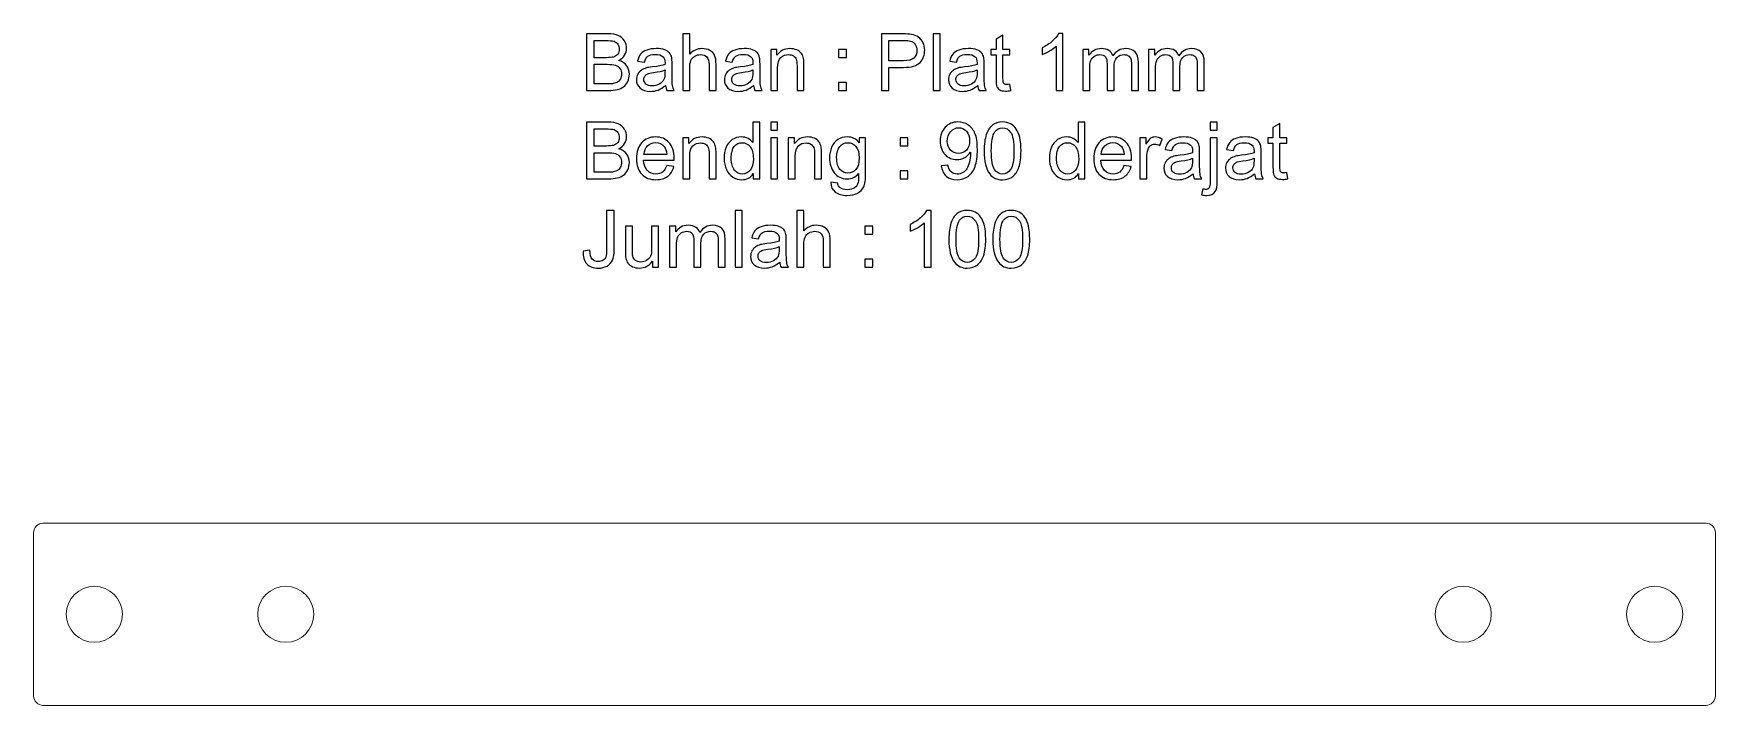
# Model space of a CAD drawing. Header units: millimetres. Extents: x -90 to 90, y -10 to 62.
import ezdxf

# ---------------------------------------------------------------- set-up
doc = ezdxf.new("R2010")
doc.units = ezdxf.units.MM
doc.header["$MEASUREMENT"] = 0
doc.layers.add('Layer 1', color=7, linetype='Continuous')
doc.layers.add('VISIBLE', color=7, linetype='Continuous')

msp = doc.modelspace()

# ---------------------------------------------------------------- linework, layer by layer
at = {"layer": 'Layer 1', "color": 250}
for points, knots in [([(-30.831, 56.0777), (-30.831, 56.0777), (-30.831, 62.1399), (-30.831, 62.1399), (-30.831, 62.1399), (-30.831, 62.1399), (-28.5563, 62.1399), (-28.5563, 62.1399), (-28.5563, 62.1399), (-28.0935, 62.1399), (-27.7223, 62.0792), (-27.4415, 61.9564), (-27.4415, 61.9564), (-27.1621, 61.8336), (-26.9434, 61.6446), (-26.7854, 61.3891), (-26.7854, 61.3891), (-26.6259, 61.1351), (-26.5469, 60.8684), (-26.5469, 60.589), (-26.5469, 60.589), (-26.5469, 60.3308), (-26.6174, 60.0867), (-26.7571, 59.8581), (-26.7571, 59.8581), (-26.8968, 59.6295), (-27.1085, 59.4446), (-27.3921, 59.3035), (-27.3921, 59.3035), (-27.0252, 59.1963), (-26.743, 59.0128), (-26.5469, 58.7532), (-26.5469, 58.7532), (-26.3493, 58.4949), (-26.2505, 58.1887), (-26.2505, 57.836), (-26.2505, 57.836), (-26.2505, 57.5509), (-26.3112, 57.287), (-26.4312, 57.0429), (-26.4312, 57.0429), (-26.5511, 56.7988), (-26.6993, 56.6111), (-26.8757, 56.4785), (-26.8757, 56.4785), (-27.0521, 56.3472), (-27.2736, 56.247), (-27.5389, 56.1793), (-27.5389, 56.1793), (-27.8056, 56.1116), (-28.1316, 56.0777), (-28.5182, 56.0777), (-28.5182, 56.0777), (-28.5182, 56.0777), (-30.831, 56.0777), (-30.831, 56.0777)], [0, 0, 0, 0, 0.06666667, 0.06666667, 0.06666667, 0.06666667, 0.13333333, 0.13333333, 0.13333333, 0.13333333, 0.2, 0.2, 0.2, 0.2, 0.26666667, 0.26666667, 0.26666667, 0.26666667, 0.33333333, 0.33333333, 0.33333333, 0.33333333, 0.4, 0.4, 0.4, 0.4, 0.46666667, 0.46666667, 0.46666667, 0.46666667, 0.53333333, 0.53333333, 0.53333333, 0.53333333, 0.6, 0.6, 0.6, 0.6, 0.66666667, 0.66666667, 0.66666667, 0.66666667, 0.73333333, 0.73333333, 0.73333333, 0.73333333, 0.8, 0.8, 0.8, 0.8, 0.86666667, 0.86666667, 0.86666667, 0.86666667, 1, 1, 1, 1]), ([(-30.0267, 59.5914), (-30.0267, 59.5914), (-28.7158, 59.5914), (-28.7158, 59.5914), (-28.7158, 59.5914), (-28.3602, 59.5914), (-28.1048, 59.6154), (-27.9509, 59.6619), (-27.9509, 59.6619), (-27.7463, 59.7226), (-27.5925, 59.8242), (-27.4895, 59.9653), (-27.4895, 59.9653), (-27.3865, 60.1064), (-27.3343, 60.2828), (-27.3343, 60.4959), (-27.3343, 60.4959), (-27.3343, 60.6977), (-27.3823, 60.8755), (-27.4796, 61.0279), (-27.4796, 61.0279), (-27.5756, 61.1817), (-27.7139, 61.2875), (-27.8931, 61.344), (-27.8931, 61.344), (-28.0723, 61.4004), (-28.3799, 61.4287), (-28.8145, 61.4287), (-28.8145, 61.4287), (-28.8145, 61.4287), (-30.0267, 61.4287), (-30.0267, 61.4287), (-30.0267, 61.4287), (-30.0267, 61.4287), (-30.0267, 59.5914), (-30.0267, 59.5914)], [0, 0, 0, 0, 0.1, 0.1, 0.1, 0.1, 0.2, 0.2, 0.2, 0.2, 0.3, 0.3, 0.3, 0.3, 0.4, 0.4, 0.4, 0.4, 0.5, 0.5, 0.5, 0.5, 0.6, 0.6, 0.6, 0.6, 0.7, 0.7, 0.7, 0.7, 0.8, 0.8, 0.8, 0.8, 1, 1, 1, 1]), ([(-20.5341, 56.0777), (-20.5341, 56.0777), (-20.5341, 62.1399), (-20.5341, 62.1399), (-20.5341, 62.1399), (-20.5341, 62.1399), (-19.789, 62.1399), (-19.789, 62.1399), (-19.789, 62.1399), (-19.789, 62.1399), (-19.789, 59.9583), (-19.789, 59.9583), (-19.789, 59.9583), (-19.4433, 60.3633), (-19.0073, 60.5651), (-18.4795, 60.5651), (-18.4795, 60.5651), (-18.1564, 60.5651), (-17.8756, 60.5016), (-17.6357, 60.3731), (-17.6357, 60.3731), (-17.3972, 60.2447), (-17.2264, 60.0683), (-17.1234, 59.8426), (-17.1234, 59.8426), (-17.0204, 59.6168), (-16.9696, 59.288), (-16.9696, 58.859), (-16.9696, 58.859), (-16.9696, 58.859), (-16.9696, 56.0777), (-16.9696, 56.0777), (-16.9696, 56.0777), (-16.9696, 56.0777), (-17.7147, 56.0777), (-17.7147, 56.0777), (-17.7147, 56.0777), (-17.7147, 56.0777), (-17.7147, 58.8562), (-17.7147, 58.8562), (-17.7147, 58.8562), (-17.7147, 59.2273), (-17.7951, 59.4982), (-17.9546, 59.6676), (-17.9546, 59.6676), (-18.1154, 59.8369), (-18.3412, 59.9216), (-18.6347, 59.9216), (-18.6347, 59.9216), (-18.8535, 59.9216), (-19.0595, 59.8651), (-19.2528, 59.7508), (-19.2528, 59.7508), (-19.4461, 59.6365), (-19.583, 59.4813), (-19.6663, 59.2852), (-19.6663, 59.2852), (-19.7481, 59.0904), (-19.789, 58.8209), (-19.789, 58.4766), (-19.789, 58.4766), (-19.789, 58.4766), (-19.789, 56.0777), (-19.789, 56.0777), (-19.789, 56.0777), (-19.789, 56.0777), (-20.5341, 56.0777), (-20.5341, 56.0777)], [0, 0, 0, 0, 0.05555556, 0.05555556, 0.05555556, 0.05555556, 0.11111111, 0.11111111, 0.11111111, 0.11111111, 0.16666667, 0.16666667, 0.16666667, 0.16666667, 0.22222222, 0.22222222, 0.22222222, 0.22222222, 0.27777778, 0.27777778, 0.27777778, 0.27777778, 0.33333333, 0.33333333, 0.33333333, 0.33333333, 0.38888889, 0.38888889, 0.38888889, 0.38888889, 0.44444444, 0.44444444, 0.44444444, 0.44444444, 0.5, 0.5, 0.5, 0.5, 0.55555556, 0.55555556, 0.55555556, 0.55555556, 0.61111111, 0.61111111, 0.61111111, 0.61111111, 0.66666667, 0.66666667, 0.66666667, 0.66666667, 0.72222222, 0.72222222, 0.72222222, 0.72222222, 0.77777778, 0.77777778, 0.77777778, 0.77777778, 0.83333333, 0.83333333, 0.83333333, 0.83333333, 0.88888889, 0.88888889, 0.88888889, 0.88888889, 1, 1, 1, 1]), ([(0.7426, 56.0777), (0.7426, 56.0777), (0.7426, 62.1399), (0.7426, 62.1399), (0.7426, 62.1399), (0.7426, 62.1399), (3.0315, 62.1399), (3.0315, 62.1399), (3.0315, 62.1399), (3.4336, 62.1399), (3.7413, 62.1201), (3.9543, 62.082), (3.9543, 62.082), (4.2521, 62.0326), (4.5019, 61.9381), (4.7036, 61.7998), (4.7036, 61.7998), (4.9054, 61.6601), (5.0677, 61.4653), (5.1905, 61.2156), (5.1905, 61.2156), (5.3132, 60.9658), (5.3739, 60.6906), (5.3739, 60.3901), (5.3739, 60.3901), (5.3739, 59.8764), (5.2102, 59.4404), (4.8814, 59.0848), (4.8814, 59.0848), (4.5541, 58.7278), (3.96, 58.55), (3.102, 58.55), (3.102, 58.55), (3.102, 58.55), (1.547, 58.55), (1.547, 58.55), (1.547, 58.55), (1.547, 58.55), (1.547, 56.0777), (1.547, 56.0777), (1.547, 56.0777), (1.547, 56.0777), (0.7426, 56.0777), (0.7426, 56.0777)], [0, 0, 0, 0, 0.08333333, 0.08333333, 0.08333333, 0.08333333, 0.16666667, 0.16666667, 0.16666667, 0.16666667, 0.25, 0.25, 0.25, 0.25, 0.33333333, 0.33333333, 0.33333333, 0.33333333, 0.41666667, 0.41666667, 0.41666667, 0.41666667, 0.5, 0.5, 0.5, 0.5, 0.58333333, 0.58333333, 0.58333333, 0.58333333, 0.66666667, 0.66666667, 0.66666667, 0.66666667, 0.75, 0.75, 0.75, 0.75, 0.83333333, 0.83333333, 0.83333333, 0.83333333, 1, 1, 1, 1]), ([(1.547, 59.2612), (1.547, 59.2612), (3.1133, 59.2612), (3.1133, 59.2612), (3.1133, 59.2612), (3.6326, 59.2612), (3.9995, 59.3571), (4.2182, 59.5505), (4.2182, 59.5505), (4.4355, 59.7438), (4.5442, 60.0147), (4.5442, 60.3661), (4.5442, 60.3661), (4.5442, 60.6187), (4.4807, 60.836), (4.3523, 61.0166), (4.3523, 61.0166), (4.2239, 61.1972), (4.0545, 61.3172), (3.8457, 61.375), (3.8457, 61.375), (3.7102, 61.4103), (3.4604, 61.4287), (3.0978, 61.4287), (3.0978, 61.4287), (3.0978, 61.4287), (1.547, 61.4287), (1.547, 61.4287), (1.547, 61.4287), (1.547, 61.4287), (1.547, 59.2612), (1.547, 59.2612)], [0, 0, 0, 0, 0.11111111, 0.11111111, 0.11111111, 0.11111111, 0.22222222, 0.22222222, 0.22222222, 0.22222222, 0.33333333, 0.33333333, 0.33333333, 0.33333333, 0.44444444, 0.44444444, 0.44444444, 0.44444444, 0.55555556, 0.55555556, 0.55555556, 0.55555556, 0.66666667, 0.66666667, 0.66666667, 0.66666667, 0.77777778, 0.77777778, 0.77777778, 0.77777778, 1, 1, 1, 1]), ([(6.2799, 56.0777), (6.2799, 56.0777), (6.2799, 62.1399), (6.2799, 62.1399), (6.2799, 62.1399), (6.2799, 62.1399), (7.0249, 62.1399), (7.0249, 62.1399), (7.0249, 62.1399), (7.0249, 62.1399), (7.0249, 56.0777), (7.0249, 56.0777), (7.0249, 56.0777), (7.0249, 56.0777), (6.2799, 56.0777), (6.2799, 56.0777)], [0, 0, 0, 0, 0.2, 0.2, 0.2, 0.2, 0.4, 0.4, 0.4, 0.4, 0.6, 0.6, 0.6, 0.6, 1, 1, 1, 1]), ([(14.5038, 56.7423), (14.5038, 56.7423), (14.6054, 56.0848), (14.6054, 56.0848), (14.6054, 56.0848), (14.3966, 56.041), (14.2089, 56.0184), (14.0452, 56.0184), (14.0452, 56.0184), (13.7757, 56.0184), (13.5669, 56.0608), (13.4173, 56.1468), (13.4173, 56.1468), (13.2691, 56.2329), (13.1647, 56.3444), (13.104, 56.4841), (13.104, 56.4841), (13.0433, 56.6238), (13.0137, 56.9173), (13.0137, 57.3646), (13.0137, 57.3646), (13.0137, 57.3646), (13.0137, 59.8962), (13.0137, 59.8962), (13.0137, 59.8962), (13.0137, 59.8962), (12.4634, 59.8962), (12.4634, 59.8962), (12.4634, 59.8962), (12.4634, 59.8962), (12.4634, 60.4719), (12.4634, 60.4719), (12.4634, 60.4719), (12.4634, 60.4719), (13.0137, 60.4719), (13.0137, 60.4719), (13.0137, 60.4719), (13.0137, 60.4719), (13.0137, 61.5585), (13.0137, 61.5585), (13.0137, 61.5585), (13.0137, 61.5585), (13.7588, 62.0058), (13.7588, 62.0058), (13.7588, 62.0058), (13.7588, 62.0058), (13.7588, 60.4719), (13.7588, 60.4719), (13.7588, 60.4719), (13.7588, 60.4719), (14.5038, 60.4719), (14.5038, 60.4719), (14.5038, 60.4719), (14.5038, 60.4719), (14.5038, 59.8962), (14.5038, 59.8962), (14.5038, 59.8962), (14.5038, 59.8962), (13.7588, 59.8962), (13.7588, 59.8962), (13.7588, 59.8962), (13.7588, 59.8962), (13.7588, 57.3223), (13.7588, 57.3223), (13.7588, 57.3223), (13.7588, 57.1092), (13.7715, 56.9723), (13.7983, 56.9117), (13.7983, 56.9117), (13.8237, 56.851), (13.866, 56.803), (13.9253, 56.7663), (13.9253, 56.7663), (13.9846, 56.731), (14.0692, 56.7127), (14.1793, 56.7127), (14.1793, 56.7127), (14.2611, 56.7127), (14.3698, 56.7226), (14.5038, 56.7423)], [0, 0, 0, 0, 0.04761905, 0.04761905, 0.04761905, 0.04761905, 0.0952381, 0.0952381, 0.0952381, 0.0952381, 0.14285714, 0.14285714, 0.14285714, 0.14285714, 0.19047619, 0.19047619, 0.19047619, 0.19047619, 0.23809524, 0.23809524, 0.23809524, 0.23809524, 0.28571429, 0.28571429, 0.28571429, 0.28571429, 0.33333333, 0.33333333, 0.33333333, 0.33333333, 0.38095238, 0.38095238, 0.38095238, 0.38095238, 0.42857143, 0.42857143, 0.42857143, 0.42857143, 0.47619048, 0.47619048, 0.47619048, 0.47619048, 0.52380952, 0.52380952, 0.52380952, 0.52380952, 0.57142857, 0.57142857, 0.57142857, 0.57142857, 0.61904762, 0.61904762, 0.61904762, 0.61904762, 0.66666667, 0.66666667, 0.66666667, 0.66666667, 0.71428571, 0.71428571, 0.71428571, 0.71428571, 0.76190476, 0.76190476, 0.76190476, 0.76190476, 0.80952381, 0.80952381, 0.80952381, 0.80952381, 0.85714286, 0.85714286, 0.85714286, 0.85714286, 0.9047619, 0.9047619, 0.9047619, 0.9047619, 1, 1, 1, 1]), ([(20.1821, 56.0777), (20.1821, 56.0777), (19.437, 56.0777), (19.437, 56.0777), (19.437, 56.0777), (19.437, 56.0777), (19.437, 60.8219), (19.437, 60.8219), (19.437, 60.8219), (19.2578, 60.6497), (19.0222, 60.479), (18.7315, 60.3082), (18.7315, 60.3082), (18.4408, 60.1375), (18.1783, 60.0091), (17.9469, 59.9244), (17.9469, 59.9244), (17.9469, 59.9244), (17.9469, 60.6441), (17.9469, 60.6441), (17.9469, 60.6441), (18.3632, 60.8388), (18.7273, 61.0759), (19.0391, 61.3553), (19.0391, 61.3553), (19.351, 61.6333), (19.5725, 61.9028), (19.7023, 62.1653), (19.7023, 62.1653), (19.7023, 62.1653), (20.1821, 62.1653), (20.1821, 62.1653), (20.1821, 62.1653), (20.1821, 62.1653), (20.1821, 56.0777), (20.1821, 56.0777)], [0, 0, 0, 0, 0.1, 0.1, 0.1, 0.1, 0.2, 0.2, 0.2, 0.2, 0.3, 0.3, 0.3, 0.3, 0.4, 0.4, 0.4, 0.4, 0.5, 0.5, 0.5, 0.5, 0.6, 0.6, 0.6, 0.6, 0.7, 0.7, 0.7, 0.7, 0.8, 0.8, 0.8, 0.8, 1, 1, 1, 1]), ([(-22.3728, 56.628), (-22.6494, 56.3924), (-22.9161, 56.2273), (-23.1715, 56.1299), (-23.1715, 56.1299), (-23.4269, 56.0325), (-23.7006, 55.9846), (-23.9942, 55.9846), (-23.9942, 55.9846), (-24.4768, 55.9846), (-24.8479, 56.1017), (-25.1075, 56.3373), (-25.1075, 56.3373), (-25.3672, 56.5716), (-25.497, 56.8722), (-25.497, 57.2376), (-25.497, 57.2376), (-25.497, 57.4521), (-25.4476, 57.6483), (-25.3502, 57.8261), (-25.3502, 57.8261), (-25.2515, 58.0039), (-25.1231, 58.145), (-24.965, 58.2522), (-24.965, 58.2522), (-24.8056, 58.3595), (-24.6278, 58.4413), (-24.4288, 58.4964), (-24.4288, 58.4964), (-24.282, 58.5345), (-24.0605, 58.5711), (-23.7656, 58.6078), (-23.7656, 58.6078), (-23.1644, 58.6784), (-22.7199, 58.7645), (-22.4363, 58.8632), (-22.4363, 58.8632), (-22.4335, 58.9648), (-22.4321, 59.0298), (-22.4321, 59.0566), (-22.4321, 59.0566), (-22.4321, 59.3585), (-22.5026, 59.5716), (-22.6437, 59.6958), (-22.6437, 59.6958), (-22.8342, 59.8637), (-23.1179, 59.947), (-23.4932, 59.947), (-23.4932, 59.947), (-23.8446, 59.947), (-24.1042, 59.8849), (-24.2707, 59.7621), (-24.2707, 59.7621), (-24.4387, 59.6394), (-24.5614, 59.422), (-24.6419, 59.1088), (-24.6419, 59.1088), (-24.6419, 59.1088), (-25.37, 59.2104), (-25.37, 59.2104), (-25.37, 59.2104), (-25.3037, 59.5222), (-25.195, 59.7748), (-25.0426, 59.9667), (-25.0426, 59.9667), (-24.8902, 60.1586), (-24.6701, 60.3054), (-24.3822, 60.4098), (-24.3822, 60.4098), (-24.0958, 60.5128), (-23.7613, 60.5651), (-23.3831, 60.5651), (-23.3831, 60.5651), (-23.0078, 60.5651), (-22.7016, 60.5213), (-22.4659, 60.4324), (-22.4659, 60.4324), (-22.2317, 60.3435), (-22.0581, 60.2334), (-21.948, 60.0994), (-21.948, 60.0994), (-21.838, 59.9653), (-21.7604, 59.796), (-21.7152, 59.5914), (-21.7152, 59.5914), (-21.6912, 59.4644), (-21.6785, 59.2358), (-21.6785, 58.907), (-21.6785, 58.907), (-21.6785, 58.907), (-21.6785, 57.9192), (-21.6785, 57.9192), (-21.6785, 57.9192), (-21.6785, 57.2292), (-21.663, 56.7931), (-21.632, 56.6083), (-21.632, 56.6083), (-21.6023, 56.4234), (-21.5402, 56.247), (-21.4499, 56.0777), (-21.4499, 56.0777), (-21.4499, 56.0777), (-22.2289, 56.0777), (-22.2289, 56.0777), (-22.2289, 56.0777), (-22.3036, 56.2343), (-22.3516, 56.4178), (-22.3728, 56.628)], [0, 0, 0, 0, 0.03571429, 0.03571429, 0.03571429, 0.03571429, 0.07142857, 0.07142857, 0.07142857, 0.07142857, 0.10714286, 0.10714286, 0.10714286, 0.10714286, 0.14285714, 0.14285714, 0.14285714, 0.14285714, 0.17857143, 0.17857143, 0.17857143, 0.17857143, 0.21428571, 0.21428571, 0.21428571, 0.21428571, 0.25, 0.25, 0.25, 0.25, 0.28571429, 0.28571429, 0.28571429, 0.28571429, 0.32142857, 0.32142857, 0.32142857, 0.32142857, 0.35714286, 0.35714286, 0.35714286, 0.35714286, 0.39285714, 0.39285714, 0.39285714, 0.39285714, 0.42857143, 0.42857143, 0.42857143, 0.42857143, 0.46428571, 0.46428571, 0.46428571, 0.46428571, 0.5, 0.5, 0.5, 0.5, 0.53571429, 0.53571429, 0.53571429, 0.53571429, 0.57142857, 0.57142857, 0.57142857, 0.57142857, 0.60714286, 0.60714286, 0.60714286, 0.60714286, 0.64285714, 0.64285714, 0.64285714, 0.64285714, 0.67857143, 0.67857143, 0.67857143, 0.67857143, 0.71428571, 0.71428571, 0.71428571, 0.71428571, 0.75, 0.75, 0.75, 0.75, 0.78571429, 0.78571429, 0.78571429, 0.78571429, 0.82142857, 0.82142857, 0.82142857, 0.82142857, 0.85714286, 0.85714286, 0.85714286, 0.85714286, 0.89285714, 0.89285714, 0.89285714, 0.89285714, 0.92857143, 0.92857143, 0.92857143, 0.92857143, 1, 1, 1, 1]), ([(-12.955, 56.628), (-13.2316, 56.3924), (-13.4983, 56.2273), (-13.7537, 56.1299), (-13.7537, 56.1299), (-14.0091, 56.0325), (-14.2828, 55.9846), (-14.5764, 55.9846), (-14.5764, 55.9846), (-15.059, 55.9846), (-15.4301, 56.1017), (-15.6897, 56.3373), (-15.6897, 56.3373), (-15.9494, 56.5716), (-16.0792, 56.8722), (-16.0792, 57.2376), (-16.0792, 57.2376), (-16.0792, 57.4521), (-16.0298, 57.6483), (-15.9324, 57.8261), (-15.9324, 57.8261), (-15.8337, 58.0039), (-15.7053, 58.145), (-15.5472, 58.2522), (-15.5472, 58.2522), (-15.3878, 58.3595), (-15.21, 58.4413), (-15.011, 58.4964), (-15.011, 58.4964), (-14.8642, 58.5345), (-14.6427, 58.5711), (-14.3478, 58.6078), (-14.3478, 58.6078), (-13.7466, 58.6784), (-13.3021, 58.7645), (-13.0185, 58.8632), (-13.0185, 58.8632), (-13.0157, 58.9648), (-13.0143, 59.0298), (-13.0143, 59.0566), (-13.0143, 59.0566), (-13.0143, 59.3585), (-13.0848, 59.5716), (-13.2259, 59.6958), (-13.2259, 59.6958), (-13.4164, 59.8637), (-13.7001, 59.947), (-14.0754, 59.947), (-14.0754, 59.947), (-14.4268, 59.947), (-14.6864, 59.8849), (-14.8529, 59.7621), (-14.8529, 59.7621), (-15.0209, 59.6394), (-15.1436, 59.422), (-15.2241, 59.1088), (-15.2241, 59.1088), (-15.2241, 59.1088), (-15.9522, 59.2104), (-15.9522, 59.2104), (-15.9522, 59.2104), (-15.8859, 59.5222), (-15.7772, 59.7748), (-15.6248, 59.9667), (-15.6248, 59.9667), (-15.4724, 60.1586), (-15.2523, 60.3054), (-14.9644, 60.4098), (-14.9644, 60.4098), (-14.678, 60.5128), (-14.3435, 60.5651), (-13.9653, 60.5651), (-13.9653, 60.5651), (-13.59, 60.5651), (-13.2838, 60.5213), (-13.0481, 60.4324), (-13.0481, 60.4324), (-12.8139, 60.3435), (-12.6403, 60.2334), (-12.5302, 60.0994), (-12.5302, 60.0994), (-12.4202, 59.9653), (-12.3426, 59.796), (-12.2974, 59.5914), (-12.2974, 59.5914), (-12.2734, 59.4644), (-12.2607, 59.2358), (-12.2607, 58.907), (-12.2607, 58.907), (-12.2607, 58.907), (-12.2607, 57.9192), (-12.2607, 57.9192), (-12.2607, 57.9192), (-12.2607, 57.2292), (-12.2452, 56.7931), (-12.2142, 56.6083), (-12.2142, 56.6083), (-12.1845, 56.4234), (-12.1224, 56.247), (-12.0321, 56.0777), (-12.0321, 56.0777), (-12.0321, 56.0777), (-12.8111, 56.0777), (-12.8111, 56.0777), (-12.8111, 56.0777), (-12.8858, 56.2343), (-12.9338, 56.4178), (-12.955, 56.628)], [0, 0, 0, 0, 0.03571429, 0.03571429, 0.03571429, 0.03571429, 0.07142857, 0.07142857, 0.07142857, 0.07142857, 0.10714286, 0.10714286, 0.10714286, 0.10714286, 0.14285714, 0.14285714, 0.14285714, 0.14285714, 0.17857143, 0.17857143, 0.17857143, 0.17857143, 0.21428571, 0.21428571, 0.21428571, 0.21428571, 0.25, 0.25, 0.25, 0.25, 0.28571429, 0.28571429, 0.28571429, 0.28571429, 0.32142857, 0.32142857, 0.32142857, 0.32142857, 0.35714286, 0.35714286, 0.35714286, 0.35714286, 0.39285714, 0.39285714, 0.39285714, 0.39285714, 0.42857143, 0.42857143, 0.42857143, 0.42857143, 0.46428571, 0.46428571, 0.46428571, 0.46428571, 0.5, 0.5, 0.5, 0.5, 0.53571429, 0.53571429, 0.53571429, 0.53571429, 0.57142857, 0.57142857, 0.57142857, 0.57142857, 0.60714286, 0.60714286, 0.60714286, 0.60714286, 0.64285714, 0.64285714, 0.64285714, 0.64285714, 0.67857143, 0.67857143, 0.67857143, 0.67857143, 0.71428571, 0.71428571, 0.71428571, 0.71428571, 0.75, 0.75, 0.75, 0.75, 0.78571429, 0.78571429, 0.78571429, 0.78571429, 0.82142857, 0.82142857, 0.82142857, 0.82142857, 0.85714286, 0.85714286, 0.85714286, 0.85714286, 0.89285714, 0.89285714, 0.89285714, 0.89285714, 0.92857143, 0.92857143, 0.92857143, 0.92857143, 1, 1, 1, 1]), ([(-11.1163, 56.0777), (-11.1163, 56.0777), (-11.1163, 60.4719), (-11.1163, 60.4719), (-11.1163, 60.4719), (-11.1163, 60.4719), (-10.4474, 60.4719), (-10.4474, 60.4719), (-10.4474, 60.4719), (-10.4474, 60.4719), (-10.4474, 59.8482), (-10.4474, 59.8482), (-10.4474, 59.8482), (-10.1257, 60.3266), (-9.66, 60.5651), (-9.0518, 60.5651), (-9.0518, 60.5651), (-8.7865, 60.5651), (-8.5438, 60.5171), (-8.3223, 60.4225), (-8.3223, 60.4225), (-8.1007, 60.328), (-7.9342, 60.2024), (-7.8242, 60.0486), (-7.8242, 60.0486), (-7.7141, 59.8948), (-7.6365, 59.7113), (-7.5927, 59.4997), (-7.5927, 59.4997), (-7.5659, 59.3614), (-7.5518, 59.1201), (-7.5518, 58.7758), (-7.5518, 58.7758), (-7.5518, 58.7758), (-7.5518, 56.0777), (-7.5518, 56.0777), (-7.5518, 56.0777), (-7.5518, 56.0777), (-8.2969, 56.0777), (-8.2969, 56.0777), (-8.2969, 56.0777), (-8.2969, 56.0777), (-8.2969, 58.7475), (-8.2969, 58.7475), (-8.2969, 58.7475), (-8.2969, 59.0509), (-8.3251, 59.2781), (-8.383, 59.4277), (-8.383, 59.4277), (-8.4408, 59.5773), (-8.5438, 59.6972), (-8.6906, 59.7875), (-8.6906, 59.7875), (-8.8373, 59.8764), (-9.0109, 59.9216), (-9.2085, 59.9216), (-9.2085, 59.9216), (-9.5246, 59.9216), (-9.7969, 59.8214), (-10.0269, 59.6196), (-10.0269, 59.6196), (-10.2569, 59.4192), (-10.3712, 59.0368), (-10.3712, 58.4752), (-10.3712, 58.4752), (-10.3712, 58.4752), (-10.3712, 56.0777), (-10.3712, 56.0777), (-10.3712, 56.0777), (-10.3712, 56.0777), (-11.1163, 56.0777), (-11.1163, 56.0777)], [0, 0, 0, 0, 0.05263158, 0.05263158, 0.05263158, 0.05263158, 0.10526316, 0.10526316, 0.10526316, 0.10526316, 0.15789474, 0.15789474, 0.15789474, 0.15789474, 0.21052632, 0.21052632, 0.21052632, 0.21052632, 0.26315789, 0.26315789, 0.26315789, 0.26315789, 0.31578947, 0.31578947, 0.31578947, 0.31578947, 0.36842105, 0.36842105, 0.36842105, 0.36842105, 0.42105263, 0.42105263, 0.42105263, 0.42105263, 0.47368421, 0.47368421, 0.47368421, 0.47368421, 0.52631579, 0.52631579, 0.52631579, 0.52631579, 0.57894737, 0.57894737, 0.57894737, 0.57894737, 0.63157895, 0.63157895, 0.63157895, 0.63157895, 0.68421053, 0.68421053, 0.68421053, 0.68421053, 0.73684211, 0.73684211, 0.73684211, 0.73684211, 0.78947368, 0.78947368, 0.78947368, 0.78947368, 0.84210526, 0.84210526, 0.84210526, 0.84210526, 0.89473684, 0.89473684, 0.89473684, 0.89473684, 1, 1, 1, 1]), ([(-3.8519, 59.6252), (-3.8519, 59.6252), (-3.8519, 60.4719), (-3.8519, 60.4719), (-3.8519, 60.4719), (-3.8519, 60.4719), (-3.0052, 60.4719), (-3.0052, 60.4719), (-3.0052, 60.4719), (-3.0052, 60.4719), (-3.0052, 59.6252), (-3.0052, 59.6252), (-3.0052, 59.6252), (-3.0052, 59.6252), (-3.8519, 59.6252), (-3.8519, 59.6252)], [0, 0, 0, 0, 0.2, 0.2, 0.2, 0.2, 0.4, 0.4, 0.4, 0.4, 0.6, 0.6, 0.6, 0.6, 1, 1, 1, 1]), ([(11.048, 56.628), (10.7714, 56.3924), (10.5047, 56.2273), (10.2493, 56.1299), (10.2493, 56.1299), (9.9939, 56.0325), (9.7202, 55.9846), (9.4266, 55.9846), (9.4266, 55.9846), (8.944, 55.9846), (8.5729, 56.1017), (8.3133, 56.3373), (8.3133, 56.3373), (8.0536, 56.5716), (7.9238, 56.8722), (7.9238, 57.2376), (7.9238, 57.2376), (7.9238, 57.4521), (7.9732, 57.6483), (8.0706, 57.8261), (8.0706, 57.8261), (8.1693, 58.0039), (8.2977, 58.145), (8.4558, 58.2522), (8.4558, 58.2522), (8.6152, 58.3595), (8.793, 58.4413), (8.992, 58.4964), (8.992, 58.4964), (9.1388, 58.5345), (9.3603, 58.5711), (9.6552, 58.6078), (9.6552, 58.6078), (10.2564, 58.6784), (10.7009, 58.7645), (10.9845, 58.8632), (10.9845, 58.8632), (10.9873, 58.9648), (10.9887, 59.0298), (10.9887, 59.0566), (10.9887, 59.0566), (10.9887, 59.3585), (10.9182, 59.5716), (10.7771, 59.6958), (10.7771, 59.6958), (10.5866, 59.8637), (10.3029, 59.947), (9.9276, 59.947), (9.9276, 59.947), (9.5762, 59.947), (9.3166, 59.8849), (9.1501, 59.7621), (9.1501, 59.7621), (8.9821, 59.6394), (8.8594, 59.422), (8.7789, 59.1088), (8.7789, 59.1088), (8.7789, 59.1088), (8.0508, 59.2104), (8.0508, 59.2104), (8.0508, 59.2104), (8.1171, 59.5222), (8.2258, 59.7748), (8.3782, 59.9667), (8.3782, 59.9667), (8.5306, 60.1586), (8.7507, 60.3054), (9.0386, 60.4098), (9.0386, 60.4098), (9.325, 60.5128), (9.6595, 60.5651), (10.0377, 60.5651), (10.0377, 60.5651), (10.413, 60.5651), (10.7192, 60.5213), (10.9549, 60.4324), (10.9549, 60.4324), (11.1891, 60.3435), (11.3627, 60.2334), (11.4728, 60.0994), (11.4728, 60.0994), (11.5828, 59.9653), (11.6604, 59.796), (11.7056, 59.5914), (11.7056, 59.5914), (11.7296, 59.4644), (11.7423, 59.2358), (11.7423, 58.907), (11.7423, 58.907), (11.7423, 58.907), (11.7423, 57.9192), (11.7423, 57.9192), (11.7423, 57.9192), (11.7423, 57.2292), (11.7578, 56.7931), (11.7888, 56.6083), (11.7888, 56.6083), (11.8185, 56.4234), (11.8806, 56.247), (11.9709, 56.0777), (11.9709, 56.0777), (11.9709, 56.0777), (11.1919, 56.0777), (11.1919, 56.0777), (11.1919, 56.0777), (11.1172, 56.2343), (11.0692, 56.4178), (11.048, 56.628)], [0, 0, 0, 0, 0.03571429, 0.03571429, 0.03571429, 0.03571429, 0.07142857, 0.07142857, 0.07142857, 0.07142857, 0.10714286, 0.10714286, 0.10714286, 0.10714286, 0.14285714, 0.14285714, 0.14285714, 0.14285714, 0.17857143, 0.17857143, 0.17857143, 0.17857143, 0.21428571, 0.21428571, 0.21428571, 0.21428571, 0.25, 0.25, 0.25, 0.25, 0.28571429, 0.28571429, 0.28571429, 0.28571429, 0.32142857, 0.32142857, 0.32142857, 0.32142857, 0.35714286, 0.35714286, 0.35714286, 0.35714286, 0.39285714, 0.39285714, 0.39285714, 0.39285714, 0.42857143, 0.42857143, 0.42857143, 0.42857143, 0.46428571, 0.46428571, 0.46428571, 0.46428571, 0.5, 0.5, 0.5, 0.5, 0.53571429, 0.53571429, 0.53571429, 0.53571429, 0.57142857, 0.57142857, 0.57142857, 0.57142857, 0.60714286, 0.60714286, 0.60714286, 0.60714286, 0.64285714, 0.64285714, 0.64285714, 0.64285714, 0.67857143, 0.67857143, 0.67857143, 0.67857143, 0.71428571, 0.71428571, 0.71428571, 0.71428571, 0.75, 0.75, 0.75, 0.75, 0.78571429, 0.78571429, 0.78571429, 0.78571429, 0.82142857, 0.82142857, 0.82142857, 0.82142857, 0.85714286, 0.85714286, 0.85714286, 0.85714286, 0.89285714, 0.89285714, 0.89285714, 0.89285714, 0.92857143, 0.92857143, 0.92857143, 0.92857143, 1, 1, 1, 1]), ([(22.3002, 56.0777), (22.3002, 56.0777), (22.3002, 60.4719), (22.3002, 60.4719), (22.3002, 60.4719), (22.3002, 60.4719), (22.9691, 60.4719), (22.9691, 60.4719), (22.9691, 60.4719), (22.9691, 60.4719), (22.9691, 59.851), (22.9691, 59.851), (22.9691, 59.851), (23.1059, 60.0655), (23.2894, 60.2391), (23.518, 60.3689), (23.518, 60.3689), (23.7466, 60.5001), (24.0062, 60.5651), (24.2983, 60.5651), (24.2983, 60.5651), (24.6229, 60.5651), (24.8896, 60.4973), (25.097, 60.3633), (25.097, 60.3633), (25.3045, 60.2278), (25.4512, 60.0401), (25.5359, 59.7974), (25.5359, 59.7974), (25.8858, 60.3096), (26.3388, 60.5651), (26.8976, 60.5651), (26.8976, 60.5651), (27.3351, 60.5651), (27.6723, 60.4451), (27.9066, 60.2038), (27.9066, 60.2038), (28.1422, 59.9625), (28.2608, 59.5914), (28.2608, 59.0904), (28.2608, 59.0904), (28.2608, 59.0904), (28.2608, 56.0777), (28.2608, 56.0777), (28.2608, 56.0777), (28.2608, 56.0777), (27.5157, 56.0777), (27.5157, 56.0777), (27.5157, 56.0777), (27.5157, 56.0777), (27.5157, 58.8435), (27.5157, 58.8435), (27.5157, 58.8435), (27.5157, 59.1398), (27.4903, 59.3543), (27.4423, 59.4855), (27.4423, 59.4855), (27.3943, 59.6168), (27.3068, 59.7212), (27.1784, 59.8016), (27.1784, 59.8016), (27.0514, 59.8821), (26.9019, 59.9216), (26.7311, 59.9216), (26.7311, 59.9216), (26.4207, 59.9216), (26.1638, 59.8186), (25.9592, 59.614), (25.9592, 59.614), (25.7546, 59.4079), (25.653, 59.0791), (25.653, 58.6276), (25.653, 58.6276), (25.653, 58.6276), (25.653, 56.0777), (25.653, 56.0777), (25.653, 56.0777), (25.653, 56.0777), (24.9079, 56.0777), (24.9079, 56.0777), (24.9079, 56.0777), (24.9079, 56.0777), (24.9079, 58.9296), (24.9079, 58.9296), (24.9079, 58.9296), (24.9079, 59.2598), (24.8473, 59.5081), (24.7259, 59.6732), (24.7259, 59.6732), (24.6046, 59.8383), (24.4056, 59.9216), (24.1304, 59.9216), (24.1304, 59.9216), (23.9216, 59.9216), (23.7283, 59.8665), (23.5505, 59.7565), (23.5505, 59.7565), (23.3727, 59.6464), (23.2442, 59.4855), (23.1638, 59.2725), (23.1638, 59.2725), (23.0848, 59.0608), (23.0453, 58.7546), (23.0453, 58.3552), (23.0453, 58.3552), (23.0453, 58.3552), (23.0453, 56.0777), (23.0453, 56.0777), (23.0453, 56.0777), (23.0453, 56.0777), (22.3002, 56.0777), (22.3002, 56.0777)], [0, 0, 0, 0, 0.03448276, 0.03448276, 0.03448276, 0.03448276, 0.06896552, 0.06896552, 0.06896552, 0.06896552, 0.10344828, 0.10344828, 0.10344828, 0.10344828, 0.13793103, 0.13793103, 0.13793103, 0.13793103, 0.17241379, 0.17241379, 0.17241379, 0.17241379, 0.20689655, 0.20689655, 0.20689655, 0.20689655, 0.24137931, 0.24137931, 0.24137931, 0.24137931, 0.27586207, 0.27586207, 0.27586207, 0.27586207, 0.31034483, 0.31034483, 0.31034483, 0.31034483, 0.34482759, 0.34482759, 0.34482759, 0.34482759, 0.37931034, 0.37931034, 0.37931034, 0.37931034, 0.4137931, 0.4137931, 0.4137931, 0.4137931, 0.44827586, 0.44827586, 0.44827586, 0.44827586, 0.48275862, 0.48275862, 0.48275862, 0.48275862, 0.51724138, 0.51724138, 0.51724138, 0.51724138, 0.55172414, 0.55172414, 0.55172414, 0.55172414, 0.5862069, 0.5862069, 0.5862069, 0.5862069, 0.62068966, 0.62068966, 0.62068966, 0.62068966, 0.65517241, 0.65517241, 0.65517241, 0.65517241, 0.68965517, 0.68965517, 0.68965517, 0.68965517, 0.72413793, 0.72413793, 0.72413793, 0.72413793, 0.75862069, 0.75862069, 0.75862069, 0.75862069, 0.79310345, 0.79310345, 0.79310345, 0.79310345, 0.82758621, 0.82758621, 0.82758621, 0.82758621, 0.86206897, 0.86206897, 0.86206897, 0.86206897, 0.89655172, 0.89655172, 0.89655172, 0.89655172, 0.93103448, 0.93103448, 0.93103448, 0.93103448, 1, 1, 1, 1]), ([(29.353, 56.0777), (29.353, 56.0777), (29.353, 60.4719), (29.353, 60.4719), (29.353, 60.4719), (29.353, 60.4719), (30.0219, 60.4719), (30.0219, 60.4719), (30.0219, 60.4719), (30.0219, 60.4719), (30.0219, 59.851), (30.0219, 59.851), (30.0219, 59.851), (30.1587, 60.0655), (30.3422, 60.2391), (30.5708, 60.3689), (30.5708, 60.3689), (30.7994, 60.5001), (31.059, 60.5651), (31.3511, 60.5651), (31.3511, 60.5651), (31.6757, 60.5651), (31.9424, 60.4973), (32.1498, 60.3633), (32.1498, 60.3633), (32.3573, 60.2278), (32.504, 60.0401), (32.5887, 59.7974), (32.5887, 59.7974), (32.9386, 60.3096), (33.3916, 60.5651), (33.9504, 60.5651), (33.9504, 60.5651), (34.3879, 60.5651), (34.7251, 60.4451), (34.9594, 60.2038), (34.9594, 60.2038), (35.195, 59.9625), (35.3136, 59.5914), (35.3136, 59.0904), (35.3136, 59.0904), (35.3136, 59.0904), (35.3136, 56.0777), (35.3136, 56.0777), (35.3136, 56.0777), (35.3136, 56.0777), (34.5685, 56.0777), (34.5685, 56.0777), (34.5685, 56.0777), (34.5685, 56.0777), (34.5685, 58.8435), (34.5685, 58.8435), (34.5685, 58.8435), (34.5685, 59.1398), (34.5431, 59.3543), (34.4951, 59.4855), (34.4951, 59.4855), (34.4471, 59.6168), (34.3596, 59.7212), (34.2312, 59.8016), (34.2312, 59.8016), (34.1042, 59.8821), (33.9547, 59.9216), (33.7839, 59.9216), (33.7839, 59.9216), (33.4735, 59.9216), (33.2166, 59.8186), (33.012, 59.614), (33.012, 59.614), (32.8074, 59.4079), (32.7058, 59.0791), (32.7058, 58.6276), (32.7058, 58.6276), (32.7058, 58.6276), (32.7058, 56.0777), (32.7058, 56.0777), (32.7058, 56.0777), (32.7058, 56.0777), (31.9607, 56.0777), (31.9607, 56.0777), (31.9607, 56.0777), (31.9607, 56.0777), (31.9607, 58.9296), (31.9607, 58.9296), (31.9607, 58.9296), (31.9607, 59.2598), (31.9001, 59.5081), (31.7787, 59.6732), (31.7787, 59.6732), (31.6574, 59.8383), (31.4584, 59.9216), (31.1832, 59.9216), (31.1832, 59.9216), (30.9744, 59.9216), (30.7811, 59.8665), (30.6033, 59.7565), (30.6033, 59.7565), (30.4255, 59.6464), (30.297, 59.4855), (30.2166, 59.2725), (30.2166, 59.2725), (30.1376, 59.0608), (30.0981, 58.7546), (30.0981, 58.3552), (30.0981, 58.3552), (30.0981, 58.3552), (30.0981, 56.0777), (30.0981, 56.0777), (30.0981, 56.0777), (30.0981, 56.0777), (29.353, 56.0777), (29.353, 56.0777)], [0, 0, 0, 0, 0.03448276, 0.03448276, 0.03448276, 0.03448276, 0.06896552, 0.06896552, 0.06896552, 0.06896552, 0.10344828, 0.10344828, 0.10344828, 0.10344828, 0.13793103, 0.13793103, 0.13793103, 0.13793103, 0.17241379, 0.17241379, 0.17241379, 0.17241379, 0.20689655, 0.20689655, 0.20689655, 0.20689655, 0.24137931, 0.24137931, 0.24137931, 0.24137931, 0.27586207, 0.27586207, 0.27586207, 0.27586207, 0.31034483, 0.31034483, 0.31034483, 0.31034483, 0.34482759, 0.34482759, 0.34482759, 0.34482759, 0.37931034, 0.37931034, 0.37931034, 0.37931034, 0.4137931, 0.4137931, 0.4137931, 0.4137931, 0.44827586, 0.44827586, 0.44827586, 0.44827586, 0.48275862, 0.48275862, 0.48275862, 0.48275862, 0.51724138, 0.51724138, 0.51724138, 0.51724138, 0.55172414, 0.55172414, 0.55172414, 0.55172414, 0.5862069, 0.5862069, 0.5862069, 0.5862069, 0.62068966, 0.62068966, 0.62068966, 0.62068966, 0.65517241, 0.65517241, 0.65517241, 0.65517241, 0.68965517, 0.68965517, 0.68965517, 0.68965517, 0.72413793, 0.72413793, 0.72413793, 0.72413793, 0.75862069, 0.75862069, 0.75862069, 0.75862069, 0.79310345, 0.79310345, 0.79310345, 0.79310345, 0.82758621, 0.82758621, 0.82758621, 0.82758621, 0.86206897, 0.86206897, 0.86206897, 0.86206897, 0.89655172, 0.89655172, 0.89655172, 0.89655172, 0.93103448, 0.93103448, 0.93103448, 0.93103448, 1, 1, 1, 1]), ([(-30.0267, 56.7889), (-30.0267, 56.7889), (-28.5168, 56.7889), (-28.5168, 56.7889), (-28.5168, 56.7889), (-28.2572, 56.7889), (-28.0751, 56.7988), (-27.9693, 56.8185), (-27.9693, 56.8185), (-27.7858, 56.851), (-27.6306, 56.906), (-27.5064, 56.9836), (-27.5064, 56.9836), (-27.3823, 57.0612), (-27.2807, 57.1741), (-27.2002, 57.3223), (-27.2002, 57.3223), (-27.1198, 57.4705), (-27.0803, 57.6412), (-27.0803, 57.8345), (-27.0803, 57.8345), (-27.0803, 58.0617), (-27.1381, 58.2579), (-27.2553, 58.4258), (-27.2553, 58.4258), (-27.371, 58.5937), (-27.5318, 58.7108), (-27.7379, 58.7786), (-27.7379, 58.7786), (-27.9425, 58.8463), (-28.2388, 58.8802), (-28.624, 58.8802), (-28.624, 58.8802), (-28.624, 58.8802), (-30.0267, 58.8802), (-30.0267, 58.8802), (-30.0267, 58.8802), (-30.0267, 58.8802), (-30.0267, 56.7889), (-30.0267, 56.7889)], [0, 0, 0, 0, 0.09090909, 0.09090909, 0.09090909, 0.09090909, 0.18181818, 0.18181818, 0.18181818, 0.18181818, 0.27272727, 0.27272727, 0.27272727, 0.27272727, 0.36363636, 0.36363636, 0.36363636, 0.36363636, 0.45454545, 0.45454545, 0.45454545, 0.45454545, 0.54545455, 0.54545455, 0.54545455, 0.54545455, 0.63636364, 0.63636364, 0.63636364, 0.63636364, 0.72727273, 0.72727273, 0.72727273, 0.72727273, 0.81818182, 0.81818182, 0.81818182, 0.81818182, 1, 1, 1, 1]), ([(-22.4321, 58.279), (-22.703, 58.169), (-23.1094, 58.0758), (-23.6513, 57.9996), (-23.6513, 57.9996), (-23.9589, 57.9559), (-24.1762, 57.9065), (-24.3032, 57.8515), (-24.3032, 57.8515), (-24.4302, 57.7964), (-24.5276, 57.716), (-24.5967, 57.6116), (-24.5967, 57.6116), (-24.6659, 57.5058), (-24.7011, 57.3886), (-24.7011, 57.2588), (-24.7011, 57.2588), (-24.7011, 57.0627), (-24.6263, 56.8976), (-24.4754, 56.7663), (-24.4754, 56.7663), (-24.3244, 56.6351), (-24.1042, 56.5688), (-23.8149, 56.5688), (-23.8149, 56.5688), (-23.5285, 56.5688), (-23.2731, 56.6309), (-23.0487, 56.7564), (-23.0487, 56.7564), (-22.8258, 56.8806), (-22.6607, 57.0514), (-22.5562, 57.2673), (-22.5562, 57.2673), (-22.4758, 57.4352), (-22.4363, 57.6821), (-22.4363, 58.0081), (-22.4363, 58.0081), (-22.4363, 58.0081), (-22.4321, 58.279), (-22.4321, 58.279)], [0, 0, 0, 0, 0.09090909, 0.09090909, 0.09090909, 0.09090909, 0.18181818, 0.18181818, 0.18181818, 0.18181818, 0.27272727, 0.27272727, 0.27272727, 0.27272727, 0.36363636, 0.36363636, 0.36363636, 0.36363636, 0.45454545, 0.45454545, 0.45454545, 0.45454545, 0.54545455, 0.54545455, 0.54545455, 0.54545455, 0.63636364, 0.63636364, 0.63636364, 0.63636364, 0.72727273, 0.72727273, 0.72727273, 0.72727273, 0.81818182, 0.81818182, 0.81818182, 0.81818182, 1, 1, 1, 1]), ([(-13.0143, 58.279), (-13.2852, 58.169), (-13.6916, 58.0758), (-14.2335, 57.9996), (-14.2335, 57.9996), (-14.5411, 57.9559), (-14.7584, 57.9065), (-14.8854, 57.8515), (-14.8854, 57.8515), (-15.0124, 57.7964), (-15.1098, 57.716), (-15.1789, 57.6116), (-15.1789, 57.6116), (-15.2481, 57.5058), (-15.2833, 57.3886), (-15.2833, 57.2588), (-15.2833, 57.2588), (-15.2833, 57.0627), (-15.2085, 56.8976), (-15.0576, 56.7663), (-15.0576, 56.7663), (-14.9066, 56.6351), (-14.6864, 56.5688), (-14.3971, 56.5688), (-14.3971, 56.5688), (-14.1107, 56.5688), (-13.8553, 56.6309), (-13.6309, 56.7564), (-13.6309, 56.7564), (-13.408, 56.8806), (-13.2429, 57.0514), (-13.1384, 57.2673), (-13.1384, 57.2673), (-13.058, 57.4352), (-13.0185, 57.6821), (-13.0185, 58.0081), (-13.0185, 58.0081), (-13.0185, 58.0081), (-13.0143, 58.279), (-13.0143, 58.279)], [0, 0, 0, 0, 0.09090909, 0.09090909, 0.09090909, 0.09090909, 0.18181818, 0.18181818, 0.18181818, 0.18181818, 0.27272727, 0.27272727, 0.27272727, 0.27272727, 0.36363636, 0.36363636, 0.36363636, 0.36363636, 0.45454545, 0.45454545, 0.45454545, 0.45454545, 0.54545455, 0.54545455, 0.54545455, 0.54545455, 0.63636364, 0.63636364, 0.63636364, 0.63636364, 0.72727273, 0.72727273, 0.72727273, 0.72727273, 0.81818182, 0.81818182, 0.81818182, 0.81818182, 1, 1, 1, 1]), ([(10.9887, 58.279), (10.7178, 58.169), (10.3114, 58.0758), (9.7695, 57.9996), (9.7695, 57.9996), (9.4619, 57.9559), (9.2446, 57.9065), (9.1176, 57.8515), (9.1176, 57.8515), (8.9906, 57.7964), (8.8932, 57.716), (8.8241, 57.6116), (8.8241, 57.6116), (8.7549, 57.5058), (8.7197, 57.3886), (8.7197, 57.2588), (8.7197, 57.2588), (8.7197, 57.0627), (8.7945, 56.8976), (8.9454, 56.7663), (8.9454, 56.7663), (9.0964, 56.6351), (9.3166, 56.5688), (9.6059, 56.5688), (9.6059, 56.5688), (9.8923, 56.5688), (10.1477, 56.6309), (10.3721, 56.7564), (10.3721, 56.7564), (10.595, 56.8806), (10.7601, 57.0514), (10.8646, 57.2673), (10.8646, 57.2673), (10.945, 57.4352), (10.9845, 57.6821), (10.9845, 58.0081), (10.9845, 58.0081), (10.9845, 58.0081), (10.9887, 58.279), (10.9887, 58.279)], [0, 0, 0, 0, 0.09090909, 0.09090909, 0.09090909, 0.09090909, 0.18181818, 0.18181818, 0.18181818, 0.18181818, 0.27272727, 0.27272727, 0.27272727, 0.27272727, 0.36363636, 0.36363636, 0.36363636, 0.36363636, 0.45454545, 0.45454545, 0.45454545, 0.45454545, 0.54545455, 0.54545455, 0.54545455, 0.54545455, 0.63636364, 0.63636364, 0.63636364, 0.63636364, 0.72727273, 0.72727273, 0.72727273, 0.72727273, 0.81818182, 0.81818182, 0.81818182, 0.81818182, 1, 1, 1, 1]), ([(-3.8519, 56.0777), (-3.8519, 56.0777), (-3.8519, 56.9244), (-3.8519, 56.9244), (-3.8519, 56.9244), (-3.8519, 56.9244), (-3.0052, 56.9244), (-3.0052, 56.9244), (-3.0052, 56.9244), (-3.0052, 56.9244), (-3.0052, 56.0777), (-3.0052, 56.0777), (-3.0052, 56.0777), (-3.0052, 56.0777), (-3.8519, 56.0777), (-3.8519, 56.0777)], [0, 0, 0, 0, 0.2, 0.2, 0.2, 0.2, 0.4, 0.4, 0.4, 0.4, 0.6, 0.6, 0.6, 0.6, 1, 1, 1, 1]), ([(-30.831, 46.619), (-30.831, 46.619), (-30.831, 52.6812), (-30.831, 52.6812), (-30.831, 52.6812), (-30.831, 52.6812), (-28.5563, 52.6812), (-28.5563, 52.6812), (-28.5563, 52.6812), (-28.0935, 52.6812), (-27.7223, 52.6205), (-27.4415, 52.4977), (-27.4415, 52.4977), (-27.1621, 52.3749), (-26.9434, 52.1859), (-26.7854, 51.9304), (-26.7854, 51.9304), (-26.6259, 51.6764), (-26.5469, 51.4097), (-26.5469, 51.1303), (-26.5469, 51.1303), (-26.5469, 50.8721), (-26.6174, 50.628), (-26.7571, 50.3994), (-26.7571, 50.3994), (-26.8968, 50.1708), (-27.1085, 49.9859), (-27.3921, 49.8448), (-27.3921, 49.8448), (-27.0252, 49.7376), (-26.743, 49.5541), (-26.5469, 49.2945), (-26.5469, 49.2945), (-26.3493, 49.0362), (-26.2505, 48.73), (-26.2505, 48.3773), (-26.2505, 48.3773), (-26.2505, 48.0922), (-26.3112, 47.8283), (-26.4312, 47.5842), (-26.4312, 47.5842), (-26.5511, 47.3401), (-26.6993, 47.1524), (-26.8757, 47.0198), (-26.8757, 47.0198), (-27.0521, 46.8885), (-27.2736, 46.7883), (-27.5389, 46.7206), (-27.5389, 46.7206), (-27.8056, 46.6529), (-28.1316, 46.619), (-28.5182, 46.619), (-28.5182, 46.619), (-28.5182, 46.619), (-30.831, 46.619), (-30.831, 46.619)], [0, 0, 0, 0, 0.06666667, 0.06666667, 0.06666667, 0.06666667, 0.13333333, 0.13333333, 0.13333333, 0.13333333, 0.2, 0.2, 0.2, 0.2, 0.26666667, 0.26666667, 0.26666667, 0.26666667, 0.33333333, 0.33333333, 0.33333333, 0.33333333, 0.4, 0.4, 0.4, 0.4, 0.46666667, 0.46666667, 0.46666667, 0.46666667, 0.53333333, 0.53333333, 0.53333333, 0.53333333, 0.6, 0.6, 0.6, 0.6, 0.66666667, 0.66666667, 0.66666667, 0.66666667, 0.73333333, 0.73333333, 0.73333333, 0.73333333, 0.8, 0.8, 0.8, 0.8, 0.86666667, 0.86666667, 0.86666667, 0.86666667, 1, 1, 1, 1]), ([(-12.9889, 46.619), (-12.9889, 46.619), (-12.9889, 47.1764), (-12.9889, 47.1764), (-12.9889, 47.1764), (-13.2668, 46.7432), (-13.6761, 46.5259), (-14.2165, 46.5259), (-14.2165, 46.5259), (-14.5665, 46.5259), (-14.8882, 46.6218), (-15.1803, 46.8151), (-15.1803, 46.8151), (-15.4738, 47.0071), (-15.701, 47.2766), (-15.8633, 47.6209), (-15.8633, 47.6209), (-16.0242, 47.9666), (-16.1046, 48.3631), (-16.1046, 48.8119), (-16.1046, 48.8119), (-16.1046, 49.2493), (-16.0312, 49.6458), (-15.8859, 50.0029), (-15.8859, 50.0029), (-15.7391, 50.3585), (-15.5204, 50.6322), (-15.2283, 50.8213), (-15.2283, 50.8213), (-14.9376, 51.0118), (-14.6102, 51.1064), (-14.2504, 51.1064), (-14.2504, 51.1064), (-13.9851, 51.1064), (-13.7494, 51.0499), (-13.5434, 50.9384), (-13.5434, 50.9384), (-13.3374, 50.8269), (-13.1695, 50.6802), (-13.0397, 50.501), (-13.0397, 50.501), (-13.0397, 50.501), (-13.0397, 52.6812), (-13.0397, 52.6812), (-13.0397, 52.6812), (-13.0397, 52.6812), (-12.2946, 52.6812), (-12.2946, 52.6812), (-12.2946, 52.6812), (-12.2946, 52.6812), (-12.2946, 46.619), (-12.2946, 46.619), (-12.2946, 46.619), (-12.2946, 46.619), (-12.9889, 46.619), (-12.9889, 46.619)], [0, 0, 0, 0, 0.06666667, 0.06666667, 0.06666667, 0.06666667, 0.13333333, 0.13333333, 0.13333333, 0.13333333, 0.2, 0.2, 0.2, 0.2, 0.26666667, 0.26666667, 0.26666667, 0.26666667, 0.33333333, 0.33333333, 0.33333333, 0.33333333, 0.4, 0.4, 0.4, 0.4, 0.46666667, 0.46666667, 0.46666667, 0.46666667, 0.53333333, 0.53333333, 0.53333333, 0.53333333, 0.6, 0.6, 0.6, 0.6, 0.66666667, 0.66666667, 0.66666667, 0.66666667, 0.73333333, 0.73333333, 0.73333333, 0.73333333, 0.8, 0.8, 0.8, 0.8, 0.86666667, 0.86666667, 0.86666667, 0.86666667, 1, 1, 1, 1]), ([(-11.1163, 51.8345), (-11.1163, 51.8345), (-11.1163, 52.6812), (-11.1163, 52.6812), (-11.1163, 52.6812), (-11.1163, 52.6812), (-10.3712, 52.6812), (-10.3712, 52.6812), (-10.3712, 52.6812), (-10.3712, 52.6812), (-10.3712, 51.8345), (-10.3712, 51.8345), (-10.3712, 51.8345), (-10.3712, 51.8345), (-11.1163, 51.8345), (-11.1163, 51.8345)], [0, 0, 0, 0, 0.2, 0.2, 0.2, 0.2, 0.4, 0.4, 0.4, 0.4, 0.6, 0.6, 0.6, 0.6, 1, 1, 1, 1]), ([(7.1463, 48.0245), (7.1463, 48.0245), (7.8575, 48.0837), (7.8575, 48.0837), (7.8575, 48.0837), (7.9181, 47.7479), (8.0339, 47.5052), (8.2046, 47.3542), (8.2046, 47.3542), (8.3754, 47.2032), (8.5941, 47.127), (8.8622, 47.127), (8.8622, 47.127), (9.0908, 47.127), (9.2912, 47.1792), (9.4647, 47.285), (9.4647, 47.285), (9.6383, 47.3895), (9.7794, 47.5292), (9.8881, 47.7056), (9.8881, 47.7056), (9.9967, 47.8805), (10.0884, 48.1176), (10.1632, 48.4154), (10.1632, 48.4154), (10.238, 48.7131), (10.2747, 49.0165), (10.2747, 49.3255), (10.2747, 49.3255), (10.2747, 49.358), (10.2733, 49.4088), (10.2705, 49.4751), (10.2705, 49.4751), (10.1223, 49.238), (9.9191, 49.0447), (9.6623, 48.898), (9.6623, 48.898), (9.4055, 48.7498), (9.1261, 48.6764), (8.8269, 48.6764), (8.8269, 48.6764), (8.326, 48.6764), (7.9026, 48.8584), (7.5555, 49.2225), (7.5555, 49.2225), (7.2098, 49.5852), (7.0362, 50.0649), (7.0362, 50.6604), (7.0362, 50.6604), (7.0362, 51.2757), (7.2168, 51.7696), (7.5795, 52.1449), (7.5795, 52.1449), (7.9407, 52.5189), (8.3937, 52.7066), (8.9398, 52.7066), (8.9398, 52.7066), (9.3321, 52.7066), (9.6919, 52.6007), (10.0193, 52.3876), (10.0193, 52.3876), (10.3453, 52.176), (10.5922, 51.874), (10.7615, 51.4803), (10.7615, 51.4803), (10.9309, 51.088), (11.0156, 50.5193), (11.0156, 49.7757), (11.0156, 49.7757), (11.0156, 49.001), (10.9323, 48.3843), (10.7644, 47.9257), (10.7644, 47.9257), (10.5964, 47.4657), (10.3453, 47.1171), (10.0137, 46.8772), (10.0137, 46.8772), (9.682, 46.6373), (9.294, 46.5174), (8.8481, 46.5174), (8.8481, 46.5174), (8.3739, 46.5174), (7.9873, 46.6486), (7.6867, 46.9125), (7.6867, 46.9125), (7.3876, 47.1764), (7.2069, 47.5475), (7.1463, 48.0245)], [0, 0, 0, 0, 0.04347826, 0.04347826, 0.04347826, 0.04347826, 0.08695652, 0.08695652, 0.08695652, 0.08695652, 0.13043478, 0.13043478, 0.13043478, 0.13043478, 0.17391304, 0.17391304, 0.17391304, 0.17391304, 0.2173913, 0.2173913, 0.2173913, 0.2173913, 0.26086957, 0.26086957, 0.26086957, 0.26086957, 0.30434783, 0.30434783, 0.30434783, 0.30434783, 0.34782609, 0.34782609, 0.34782609, 0.34782609, 0.39130435, 0.39130435, 0.39130435, 0.39130435, 0.43478261, 0.43478261, 0.43478261, 0.43478261, 0.47826087, 0.47826087, 0.47826087, 0.47826087, 0.52173913, 0.52173913, 0.52173913, 0.52173913, 0.56521739, 0.56521739, 0.56521739, 0.56521739, 0.60869565, 0.60869565, 0.60869565, 0.60869565, 0.65217391, 0.65217391, 0.65217391, 0.65217391, 0.69565217, 0.69565217, 0.69565217, 0.69565217, 0.73913043, 0.73913043, 0.73913043, 0.73913043, 0.7826087, 0.7826087, 0.7826087, 0.7826087, 0.82608696, 0.82608696, 0.82608696, 0.82608696, 0.86956522, 0.86956522, 0.86956522, 0.86956522, 0.91304348, 0.91304348, 0.91304348, 0.91304348, 1, 1, 1, 1]), ([(11.7451, 49.6106), (11.7451, 50.326), (11.8185, 50.9046), (11.9652, 51.342), (11.9652, 51.342), (12.1134, 51.7809), (12.3321, 52.1181), (12.6228, 52.3538), (12.6228, 52.3538), (12.9121, 52.5894), (13.2776, 52.7066), (13.7178, 52.7066), (13.7178, 52.7066), (14.0424, 52.7066), (14.3274, 52.6416), (14.5744, 52.5104), (14.5744, 52.5104), (14.8199, 52.3792), (15.0231, 52.1901), (15.1812, 51.9431), (15.1812, 51.9431), (15.3392, 51.6976), (15.4634, 51.397), (15.5537, 51.0429), (15.5537, 51.0429), (15.6454, 50.6887), (15.6906, 50.2103), (15.6906, 49.6106), (15.6906, 49.6106), (15.6906, 48.8994), (15.6172, 48.3236), (15.4719, 47.8862), (15.4719, 47.8862), (15.3265, 47.4473), (15.1078, 47.1101), (14.8171, 46.873), (14.8171, 46.873), (14.5278, 46.6359), (14.1609, 46.5174), (13.7178, 46.5174), (13.7178, 46.5174), (13.1351, 46.5174), (12.6764, 46.7248), (12.3434, 47.1411), (12.3434, 47.1411), (11.9441, 47.6491), (11.7451, 48.4718), (11.7451, 49.6106)], [0, 0, 0, 0, 0.07692308, 0.07692308, 0.07692308, 0.07692308, 0.15384615, 0.15384615, 0.15384615, 0.15384615, 0.23076923, 0.23076923, 0.23076923, 0.23076923, 0.30769231, 0.30769231, 0.30769231, 0.30769231, 0.38461538, 0.38461538, 0.38461538, 0.38461538, 0.46153846, 0.46153846, 0.46153846, 0.46153846, 0.53846154, 0.53846154, 0.53846154, 0.53846154, 0.61538462, 0.61538462, 0.61538462, 0.61538462, 0.69230769, 0.69230769, 0.69230769, 0.69230769, 0.76923077, 0.76923077, 0.76923077, 0.76923077, 0.84615385, 0.84615385, 0.84615385, 0.84615385, 1, 1, 1, 1]), ([(21.8458, 46.619), (21.8458, 46.619), (21.8458, 47.1764), (21.8458, 47.1764), (21.8458, 47.1764), (21.5679, 46.7432), (21.1586, 46.5259), (20.6182, 46.5259), (20.6182, 46.5259), (20.2682, 46.5259), (19.9465, 46.6218), (19.6544, 46.8151), (19.6544, 46.8151), (19.3609, 47.0071), (19.1337, 47.2766), (18.9714, 47.6209), (18.9714, 47.6209), (18.8105, 47.9666), (18.7301, 48.3631), (18.7301, 48.8119), (18.7301, 48.8119), (18.7301, 49.2493), (18.8035, 49.6458), (18.9488, 50.0029), (18.9488, 50.0029), (19.0956, 50.3585), (19.3143, 50.6322), (19.6064, 50.8213), (19.6064, 50.8213), (19.8971, 51.0118), (20.2245, 51.1064), (20.5843, 51.1064), (20.5843, 51.1064), (20.8496, 51.1064), (21.0853, 51.0499), (21.2913, 50.9384), (21.2913, 50.9384), (21.4973, 50.8269), (21.6652, 50.6802), (21.795, 50.501), (21.795, 50.501), (21.795, 50.501), (21.795, 52.6812), (21.795, 52.6812), (21.795, 52.6812), (21.795, 52.6812), (22.5401, 52.6812), (22.5401, 52.6812), (22.5401, 52.6812), (22.5401, 52.6812), (22.5401, 46.619), (22.5401, 46.619), (22.5401, 46.619), (22.5401, 46.619), (21.8458, 46.619), (21.8458, 46.619)], [0, 0, 0, 0, 0.06666667, 0.06666667, 0.06666667, 0.06666667, 0.13333333, 0.13333333, 0.13333333, 0.13333333, 0.2, 0.2, 0.2, 0.2, 0.26666667, 0.26666667, 0.26666667, 0.26666667, 0.33333333, 0.33333333, 0.33333333, 0.33333333, 0.4, 0.4, 0.4, 0.4, 0.46666667, 0.46666667, 0.46666667, 0.46666667, 0.53333333, 0.53333333, 0.53333333, 0.53333333, 0.6, 0.6, 0.6, 0.6, 0.66666667, 0.66666667, 0.66666667, 0.66666667, 0.73333333, 0.73333333, 0.73333333, 0.73333333, 0.8, 0.8, 0.8, 0.8, 0.86666667, 0.86666667, 0.86666667, 0.86666667, 1, 1, 1, 1]), ([(35.9514, 51.8176), (35.9514, 51.8176), (35.9514, 52.6812), (35.9514, 52.6812), (35.9514, 52.6812), (35.9514, 52.6812), (36.6964, 52.6812), (36.6964, 52.6812), (36.6964, 52.6812), (36.6964, 52.6812), (36.6964, 51.8176), (36.6964, 51.8176), (36.6964, 51.8176), (36.6964, 51.8176), (35.9514, 51.8176), (35.9514, 51.8176)], [0, 0, 0, 0, 0.2, 0.2, 0.2, 0.2, 0.4, 0.4, 0.4, 0.4, 0.6, 0.6, 0.6, 0.6, 1, 1, 1, 1]), ([(44.1626, 47.2836), (44.1626, 47.2836), (44.2642, 46.6261), (44.2642, 46.6261), (44.2642, 46.6261), (44.0554, 46.5823), (43.8677, 46.5597), (43.704, 46.5597), (43.704, 46.5597), (43.4345, 46.5597), (43.2257, 46.6021), (43.0761, 46.6881), (43.0761, 46.6881), (42.9279, 46.7742), (42.8235, 46.8857), (42.7628, 47.0254), (42.7628, 47.0254), (42.7021, 47.1651), (42.6725, 47.4586), (42.6725, 47.9059), (42.6725, 47.9059), (42.6725, 47.9059), (42.6725, 50.4375), (42.6725, 50.4375), (42.6725, 50.4375), (42.6725, 50.4375), (42.1222, 50.4375), (42.1222, 50.4375), (42.1222, 50.4375), (42.1222, 50.4375), (42.1222, 51.0132), (42.1222, 51.0132), (42.1222, 51.0132), (42.1222, 51.0132), (42.6725, 51.0132), (42.6725, 51.0132), (42.6725, 51.0132), (42.6725, 51.0132), (42.6725, 52.0998), (42.6725, 52.0998), (42.6725, 52.0998), (42.6725, 52.0998), (43.4176, 52.5471), (43.4176, 52.5471), (43.4176, 52.5471), (43.4176, 52.5471), (43.4176, 51.0132), (43.4176, 51.0132), (43.4176, 51.0132), (43.4176, 51.0132), (44.1626, 51.0132), (44.1626, 51.0132), (44.1626, 51.0132), (44.1626, 51.0132), (44.1626, 50.4375), (44.1626, 50.4375), (44.1626, 50.4375), (44.1626, 50.4375), (43.4176, 50.4375), (43.4176, 50.4375), (43.4176, 50.4375), (43.4176, 50.4375), (43.4176, 47.8636), (43.4176, 47.8636), (43.4176, 47.8636), (43.4176, 47.6505), (43.4303, 47.5136), (43.4571, 47.453), (43.4571, 47.453), (43.4825, 47.3923), (43.5248, 47.3443), (43.5841, 47.3076), (43.5841, 47.3076), (43.6434, 47.2723), (43.728, 47.254), (43.8381, 47.254), (43.8381, 47.254), (43.9199, 47.254), (44.0286, 47.2639), (44.1626, 47.2836)], [0, 0, 0, 0, 0.04761905, 0.04761905, 0.04761905, 0.04761905, 0.0952381, 0.0952381, 0.0952381, 0.0952381, 0.14285714, 0.14285714, 0.14285714, 0.14285714, 0.19047619, 0.19047619, 0.19047619, 0.19047619, 0.23809524, 0.23809524, 0.23809524, 0.23809524, 0.28571429, 0.28571429, 0.28571429, 0.28571429, 0.33333333, 0.33333333, 0.33333333, 0.33333333, 0.38095238, 0.38095238, 0.38095238, 0.38095238, 0.42857143, 0.42857143, 0.42857143, 0.42857143, 0.47619048, 0.47619048, 0.47619048, 0.47619048, 0.52380952, 0.52380952, 0.52380952, 0.52380952, 0.57142857, 0.57142857, 0.57142857, 0.57142857, 0.61904762, 0.61904762, 0.61904762, 0.61904762, 0.66666667, 0.66666667, 0.66666667, 0.66666667, 0.71428571, 0.71428571, 0.71428571, 0.71428571, 0.76190476, 0.76190476, 0.76190476, 0.76190476, 0.80952381, 0.80952381, 0.80952381, 0.80952381, 0.85714286, 0.85714286, 0.85714286, 0.85714286, 0.9047619, 0.9047619, 0.9047619, 0.9047619, 1, 1, 1, 1]), ([(-30.0267, 50.1327), (-30.0267, 50.1327), (-28.7158, 50.1327), (-28.7158, 50.1327), (-28.7158, 50.1327), (-28.3602, 50.1327), (-28.1048, 50.1567), (-27.9509, 50.2032), (-27.9509, 50.2032), (-27.7463, 50.2639), (-27.5925, 50.3655), (-27.4895, 50.5066), (-27.4895, 50.5066), (-27.3865, 50.6477), (-27.3343, 50.8241), (-27.3343, 51.0372), (-27.3343, 51.0372), (-27.3343, 51.239), (-27.3823, 51.4168), (-27.4796, 51.5692), (-27.4796, 51.5692), (-27.5756, 51.723), (-27.7139, 51.8288), (-27.8931, 51.8853), (-27.8931, 51.8853), (-28.0723, 51.9417), (-28.3799, 51.97), (-28.8145, 51.97), (-28.8145, 51.97), (-28.8145, 51.97), (-30.0267, 51.97), (-30.0267, 51.97), (-30.0267, 51.97), (-30.0267, 51.97), (-30.0267, 50.1327), (-30.0267, 50.1327)], [0, 0, 0, 0, 0.1, 0.1, 0.1, 0.1, 0.2, 0.2, 0.2, 0.2, 0.3, 0.3, 0.3, 0.3, 0.4, 0.4, 0.4, 0.4, 0.5, 0.5, 0.5, 0.5, 0.6, 0.6, 0.6, 0.6, 0.7, 0.7, 0.7, 0.7, 0.8, 0.8, 0.8, 0.8, 1, 1, 1, 1]), ([(-22.2458, 48.0414), (-22.2458, 48.0414), (-21.4753, 47.9398), (-21.4753, 47.9398), (-21.4753, 47.9398), (-21.5953, 47.4925), (-21.8196, 47.1439), (-22.147, 46.897), (-22.147, 46.897), (-22.4744, 46.65), (-22.8921, 46.5259), (-23.4015, 46.5259), (-23.4015, 46.5259), (-24.0421, 46.5259), (-24.5501, 46.7234), (-24.9255, 47.1185), (-24.9255, 47.1185), (-25.3009, 47.5122), (-25.4885, 48.0668), (-25.4885, 48.7794), (-25.4885, 48.7794), (-25.4885, 49.516), (-25.2994, 50.0889), (-24.9199, 50.4953), (-24.9199, 50.4953), (-24.5403, 50.9032), (-24.0478, 51.1064), (-23.4424, 51.1064), (-23.4424, 51.1064), (-22.8568, 51.1064), (-22.3784, 50.9074), (-22.0073, 50.508), (-22.0073, 50.508), (-21.6362, 50.1087), (-21.4499, 49.5471), (-21.4499, 48.8232), (-21.4499, 48.8232), (-21.4499, 48.7794), (-21.4513, 48.7131), (-21.4541, 48.6256), (-21.4541, 48.6256), (-21.4541, 48.6256), (-24.7265, 48.6256), (-24.7265, 48.6256), (-24.7265, 48.6256), (-24.6983, 48.1444), (-24.5628, 47.7747), (-24.3173, 47.5193), (-24.3173, 47.5193), (-24.0732, 47.2639), (-23.767, 47.1355), (-23.4015, 47.1355), (-23.4015, 47.1355), (-23.1291, 47.1355), (-22.8963, 47.2074), (-22.7044, 47.3514), (-22.7044, 47.3514), (-22.5111, 47.4953), (-22.3587, 47.7253), (-22.2458, 48.0414)], [0, 0, 0, 0, 0.0625, 0.0625, 0.0625, 0.0625, 0.125, 0.125, 0.125, 0.125, 0.1875, 0.1875, 0.1875, 0.1875, 0.25, 0.25, 0.25, 0.25, 0.3125, 0.3125, 0.3125, 0.3125, 0.375, 0.375, 0.375, 0.375, 0.4375, 0.4375, 0.4375, 0.4375, 0.5, 0.5, 0.5, 0.5, 0.5625, 0.5625, 0.5625, 0.5625, 0.625, 0.625, 0.625, 0.625, 0.6875, 0.6875, 0.6875, 0.6875, 0.75, 0.75, 0.75, 0.75, 0.8125, 0.8125, 0.8125, 0.8125, 0.875, 0.875, 0.875, 0.875, 1, 1, 1, 1]), ([(-24.6842, 49.2352), (-24.6842, 49.2352), (-22.2373, 49.2352), (-22.2373, 49.2352), (-22.2373, 49.2352), (-22.2698, 49.6049), (-22.3643, 49.8815), (-22.5181, 50.0664), (-22.5181, 50.0664), (-22.7538, 50.3528), (-23.0614, 50.4967), (-23.4382, 50.4967), (-23.4382, 50.4967), (-23.7797, 50.4967), (-24.0661, 50.3824), (-24.299, 50.1538), (-24.299, 50.1538), (-24.5304, 49.9252), (-24.6588, 49.619), (-24.6842, 49.2352)], [0, 0, 0, 0, 0.16666667, 0.16666667, 0.16666667, 0.16666667, 0.33333333, 0.33333333, 0.33333333, 0.33333333, 0.5, 0.5, 0.5, 0.5, 0.66666667, 0.66666667, 0.66666667, 0.66666667, 1, 1, 1, 1]), ([(-20.5341, 46.619), (-20.5341, 46.619), (-20.5341, 51.0132), (-20.5341, 51.0132), (-20.5341, 51.0132), (-20.5341, 51.0132), (-19.8652, 51.0132), (-19.8652, 51.0132), (-19.8652, 51.0132), (-19.8652, 51.0132), (-19.8652, 50.3895), (-19.8652, 50.3895), (-19.8652, 50.3895), (-19.5435, 50.8679), (-19.0778, 51.1064), (-18.4696, 51.1064), (-18.4696, 51.1064), (-18.2043, 51.1064), (-17.9616, 51.0584), (-17.7401, 50.9638), (-17.7401, 50.9638), (-17.5185, 50.8693), (-17.352, 50.7437), (-17.242, 50.5899), (-17.242, 50.5899), (-17.1319, 50.4361), (-17.0543, 50.2526), (-17.0105, 50.041), (-17.0105, 50.041), (-16.9837, 49.9027), (-16.9696, 49.6614), (-16.9696, 49.3171), (-16.9696, 49.3171), (-16.9696, 49.3171), (-16.9696, 46.619), (-16.9696, 46.619), (-16.9696, 46.619), (-16.9696, 46.619), (-17.7147, 46.619), (-17.7147, 46.619), (-17.7147, 46.619), (-17.7147, 46.619), (-17.7147, 49.2888), (-17.7147, 49.2888), (-17.7147, 49.2888), (-17.7147, 49.5922), (-17.7429, 49.8194), (-17.8008, 49.969), (-17.8008, 49.969), (-17.8586, 50.1186), (-17.9616, 50.2385), (-18.1084, 50.3288), (-18.1084, 50.3288), (-18.2551, 50.4177), (-18.4287, 50.4629), (-18.6263, 50.4629), (-18.6263, 50.4629), (-18.9424, 50.4629), (-19.2147, 50.3627), (-19.4447, 50.1609), (-19.4447, 50.1609), (-19.6747, 49.9605), (-19.789, 49.5781), (-19.789, 49.0165), (-19.789, 49.0165), (-19.789, 49.0165), (-19.789, 46.619), (-19.789, 46.619), (-19.789, 46.619), (-19.789, 46.619), (-20.5341, 46.619), (-20.5341, 46.619)], [0, 0, 0, 0, 0.05263158, 0.05263158, 0.05263158, 0.05263158, 0.10526316, 0.10526316, 0.10526316, 0.10526316, 0.15789474, 0.15789474, 0.15789474, 0.15789474, 0.21052632, 0.21052632, 0.21052632, 0.21052632, 0.26315789, 0.26315789, 0.26315789, 0.26315789, 0.31578947, 0.31578947, 0.31578947, 0.31578947, 0.36842105, 0.36842105, 0.36842105, 0.36842105, 0.42105263, 0.42105263, 0.42105263, 0.42105263, 0.47368421, 0.47368421, 0.47368421, 0.47368421, 0.52631579, 0.52631579, 0.52631579, 0.52631579, 0.57894737, 0.57894737, 0.57894737, 0.57894737, 0.63157895, 0.63157895, 0.63157895, 0.63157895, 0.68421053, 0.68421053, 0.68421053, 0.68421053, 0.73684211, 0.73684211, 0.73684211, 0.73684211, 0.78947368, 0.78947368, 0.78947368, 0.78947368, 0.84210526, 0.84210526, 0.84210526, 0.84210526, 0.89473684, 0.89473684, 0.89473684, 0.89473684, 1, 1, 1, 1]), ([(-15.3426, 48.8105), (-15.3426, 48.2488), (-15.2241, 47.8297), (-14.9856, 47.5517), (-14.9856, 47.5517), (-14.7485, 47.2738), (-14.4677, 47.1355), (-14.1446, 47.1355), (-14.1446, 47.1355), (-13.8186, 47.1355), (-13.542, 47.2681), (-13.3134, 47.5334), (-13.3134, 47.5334), (-13.0862, 47.7987), (-12.9719, 48.2037), (-12.9719, 48.7484), (-12.9719, 48.7484), (-12.9719, 49.3467), (-13.0876, 49.787), (-13.3205, 50.0678), (-13.3205, 50.0678), (-13.5519, 50.3486), (-13.8383, 50.4883), (-14.1784, 50.4883), (-14.1784, 50.4883), (-14.51, 50.4883), (-14.7866, 50.3542), (-15.0096, 50.0847), (-15.0096, 50.0847), (-15.2311, 49.8152), (-15.3426, 49.3904), (-15.3426, 48.8105)], [0, 0, 0, 0, 0.11111111, 0.11111111, 0.11111111, 0.11111111, 0.22222222, 0.22222222, 0.22222222, 0.22222222, 0.33333333, 0.33333333, 0.33333333, 0.33333333, 0.44444444, 0.44444444, 0.44444444, 0.44444444, 0.55555556, 0.55555556, 0.55555556, 0.55555556, 0.66666667, 0.66666667, 0.66666667, 0.66666667, 0.77777778, 0.77777778, 0.77777778, 0.77777778, 1, 1, 1, 1]), ([(-11.1163, 46.619), (-11.1163, 46.619), (-11.1163, 51.0132), (-11.1163, 51.0132), (-11.1163, 51.0132), (-11.1163, 51.0132), (-10.3712, 51.0132), (-10.3712, 51.0132), (-10.3712, 51.0132), (-10.3712, 51.0132), (-10.3712, 46.619), (-10.3712, 46.619), (-10.3712, 46.619), (-10.3712, 46.619), (-11.1163, 46.619), (-11.1163, 46.619)], [0, 0, 0, 0, 0.2, 0.2, 0.2, 0.2, 0.4, 0.4, 0.4, 0.4, 0.6, 0.6, 0.6, 0.6, 1, 1, 1, 1]), ([(-9.2353, 46.619), (-9.2353, 46.619), (-9.2353, 51.0132), (-9.2353, 51.0132), (-9.2353, 51.0132), (-9.2353, 51.0132), (-8.5664, 51.0132), (-8.5664, 51.0132), (-8.5664, 51.0132), (-8.5664, 51.0132), (-8.5664, 50.3895), (-8.5664, 50.3895), (-8.5664, 50.3895), (-8.2447, 50.8679), (-7.779, 51.1064), (-7.1708, 51.1064), (-7.1708, 51.1064), (-6.9055, 51.1064), (-6.6628, 51.0584), (-6.4413, 50.9638), (-6.4413, 50.9638), (-6.2197, 50.8693), (-6.0532, 50.7437), (-5.9432, 50.5899), (-5.9432, 50.5899), (-5.8331, 50.4361), (-5.7555, 50.2526), (-5.7117, 50.041), (-5.7117, 50.041), (-5.6849, 49.9027), (-5.6708, 49.6614), (-5.6708, 49.3171), (-5.6708, 49.3171), (-5.6708, 49.3171), (-5.6708, 46.619), (-5.6708, 46.619), (-5.6708, 46.619), (-5.6708, 46.619), (-6.4159, 46.619), (-6.4159, 46.619), (-6.4159, 46.619), (-6.4159, 46.619), (-6.4159, 49.2888), (-6.4159, 49.2888), (-6.4159, 49.2888), (-6.4159, 49.5922), (-6.4441, 49.8194), (-6.502, 49.969), (-6.502, 49.969), (-6.5598, 50.1186), (-6.6628, 50.2385), (-6.8096, 50.3288), (-6.8096, 50.3288), (-6.9563, 50.4177), (-7.1299, 50.4629), (-7.3275, 50.4629), (-7.3275, 50.4629), (-7.6436, 50.4629), (-7.9159, 50.3627), (-8.1459, 50.1609), (-8.1459, 50.1609), (-8.3759, 49.9605), (-8.4902, 49.5781), (-8.4902, 49.0165), (-8.4902, 49.0165), (-8.4902, 49.0165), (-8.4902, 46.619), (-8.4902, 46.619), (-8.4902, 46.619), (-8.4902, 46.619), (-9.2353, 46.619), (-9.2353, 46.619)], [0, 0, 0, 0, 0.05263158, 0.05263158, 0.05263158, 0.05263158, 0.10526316, 0.10526316, 0.10526316, 0.10526316, 0.15789474, 0.15789474, 0.15789474, 0.15789474, 0.21052632, 0.21052632, 0.21052632, 0.21052632, 0.26315789, 0.26315789, 0.26315789, 0.26315789, 0.31578947, 0.31578947, 0.31578947, 0.31578947, 0.36842105, 0.36842105, 0.36842105, 0.36842105, 0.42105263, 0.42105263, 0.42105263, 0.42105263, 0.47368421, 0.47368421, 0.47368421, 0.47368421, 0.52631579, 0.52631579, 0.52631579, 0.52631579, 0.57894737, 0.57894737, 0.57894737, 0.57894737, 0.63157895, 0.63157895, 0.63157895, 0.63157895, 0.68421053, 0.68421053, 0.68421053, 0.68421053, 0.73684211, 0.73684211, 0.73684211, 0.73684211, 0.78947368, 0.78947368, 0.78947368, 0.78947368, 0.84210526, 0.84210526, 0.84210526, 0.84210526, 0.89473684, 0.89473684, 0.89473684, 0.89473684, 1, 1, 1, 1]), ([(-4.6633, 46.2549), (-4.6633, 46.2549), (-3.9436, 46.1533), (-3.9436, 46.1533), (-3.9436, 46.1533), (-3.914, 45.9304), (-3.8293, 45.7681), (-3.691, 45.6651), (-3.691, 45.6651), (-3.5062, 45.5282), (-3.2536, 45.4591), (-2.9332, 45.4591), (-2.9332, 45.4591), (-2.5889, 45.4591), (-2.3222, 45.5282), (-2.1346, 45.6651), (-2.1346, 45.6651), (-1.9469, 45.802), (-1.8199, 45.9953), (-1.7536, 46.2422), (-1.7536, 46.2422), (-1.7155, 46.3932), (-1.6971, 46.7107), (-1.6999, 47.1947), (-1.6999, 47.1947), (-2.0259, 46.8109), (-2.4309, 46.619), (-2.9163, 46.619), (-2.9163, 46.619), (-3.5203, 46.619), (-3.9888, 46.8363), (-4.319, 47.2723), (-4.319, 47.2723), (-4.6506, 47.707), (-4.8157, 48.2291), (-4.8157, 48.8373), (-4.8157, 48.8373), (-4.8157, 49.2564), (-4.7395, 49.643), (-4.5885, 49.9972), (-4.5885, 49.9972), (-4.4375, 50.3514), (-4.2174, 50.6237), (-3.9295, 50.8171), (-3.9295, 50.8171), (-3.6416, 51.0104), (-3.303, 51.1064), (-2.9135, 51.1064), (-2.9135, 51.1064), (-2.3956, 51.1064), (-1.968, 50.8947), (-1.6322, 50.4713), (-1.6322, 50.4713), (-1.6322, 50.4713), (-1.6322, 51.0132), (-1.6322, 51.0132), (-1.6322, 51.0132), (-1.6322, 51.0132), (-0.9464, 51.0132), (-0.9464, 51.0132), (-0.9464, 51.0132), (-0.9464, 51.0132), (-0.9464, 47.2187), (-0.9464, 47.2187), (-0.9464, 47.2187), (-0.9464, 46.5343), (-1.0155, 46.0503), (-1.1552, 45.7653), (-1.1552, 45.7653), (-1.2935, 45.4802), (-1.5151, 45.2545), (-1.8156, 45.0893), (-1.8156, 45.0893), (-2.1176, 44.9242), (-2.4887, 44.841), (-2.929, 44.841), (-2.929, 44.841), (-3.4525, 44.841), (-3.8745, 44.9581), (-4.1962, 45.1938), (-4.1962, 45.1938), (-4.5193, 45.428), (-4.6746, 45.7822), (-4.6633, 46.2549)], [0, 0, 0, 0, 0.04545455, 0.04545455, 0.04545455, 0.04545455, 0.09090909, 0.09090909, 0.09090909, 0.09090909, 0.13636364, 0.13636364, 0.13636364, 0.13636364, 0.18181818, 0.18181818, 0.18181818, 0.18181818, 0.22727273, 0.22727273, 0.22727273, 0.22727273, 0.27272727, 0.27272727, 0.27272727, 0.27272727, 0.31818182, 0.31818182, 0.31818182, 0.31818182, 0.36363636, 0.36363636, 0.36363636, 0.36363636, 0.40909091, 0.40909091, 0.40909091, 0.40909091, 0.45454545, 0.45454545, 0.45454545, 0.45454545, 0.5, 0.5, 0.5, 0.5, 0.54545455, 0.54545455, 0.54545455, 0.54545455, 0.59090909, 0.59090909, 0.59090909, 0.59090909, 0.63636364, 0.63636364, 0.63636364, 0.63636364, 0.68181818, 0.68181818, 0.68181818, 0.68181818, 0.72727273, 0.72727273, 0.72727273, 0.72727273, 0.77272727, 0.77272727, 0.77272727, 0.77272727, 0.81818182, 0.81818182, 0.81818182, 0.81818182, 0.86363636, 0.86363636, 0.86363636, 0.86363636, 0.90909091, 0.90909091, 0.90909091, 0.90909091, 1, 1, 1, 1]), ([(-4.0537, 48.8909), (-4.0537, 48.3166), (-3.9394, 47.8975), (-3.7108, 47.6336), (-3.7108, 47.6336), (-3.4808, 47.3697), (-3.1943, 47.2371), (-2.85, 47.2371), (-2.85, 47.2371), (-2.5071, 47.2371), (-2.2206, 47.3683), (-1.9878, 47.6308), (-1.9878, 47.6308), (-1.7564, 47.8932), (-1.6407, 48.3053), (-1.6407, 48.8669), (-1.6407, 48.8669), (-1.6407, 49.4031), (-1.7606, 49.8081), (-1.9991, 50.0805), (-1.9991, 50.0805), (-2.2376, 50.3528), (-2.5254, 50.4883), (-2.8613, 50.4883), (-2.8613, 50.4883), (-3.1929, 50.4883), (-3.4737, 50.3542), (-3.7065, 50.0861), (-3.7065, 50.0861), (-3.938, 49.818), (-4.0537, 49.4201), (-4.0537, 48.8909)], [0, 0, 0, 0, 0.11111111, 0.11111111, 0.11111111, 0.11111111, 0.22222222, 0.22222222, 0.22222222, 0.22222222, 0.33333333, 0.33333333, 0.33333333, 0.33333333, 0.44444444, 0.44444444, 0.44444444, 0.44444444, 0.55555556, 0.55555556, 0.55555556, 0.55555556, 0.66666667, 0.66666667, 0.66666667, 0.66666667, 0.77777778, 0.77777778, 0.77777778, 0.77777778, 1, 1, 1, 1]), ([(2.738, 50.1665), (2.738, 50.1665), (2.738, 51.0132), (2.738, 51.0132), (2.738, 51.0132), (2.738, 51.0132), (3.5847, 51.0132), (3.5847, 51.0132), (3.5847, 51.0132), (3.5847, 51.0132), (3.5847, 50.1665), (3.5847, 50.1665), (3.5847, 50.1665), (3.5847, 50.1665), (2.738, 50.1665), (2.738, 50.1665)], [0, 0, 0, 0, 0.2, 0.2, 0.2, 0.2, 0.4, 0.4, 0.4, 0.4, 0.6, 0.6, 0.6, 0.6, 1, 1, 1, 1]), ([(10.1858, 50.6985), (10.1858, 51.1247), (10.0729, 51.4634), (9.8471, 51.7131), (9.8471, 51.7131), (9.6228, 51.9629), (9.349, 52.0885), (9.0273, 52.0885), (9.0273, 52.0885), (8.6943, 52.0885), (8.4064, 51.9544), (8.1637, 51.6849), (8.1637, 51.6849), (7.9196, 51.4154), (7.7982, 51.0654), (7.7982, 50.6364), (7.7982, 50.6364), (7.7982, 50.2512), (7.9139, 49.9379), (8.1439, 49.6981), (8.1439, 49.6981), (8.3754, 49.4568), (8.6632, 49.3368), (9.0061, 49.3368), (9.0061, 49.3368), (9.3504, 49.3368), (9.6327, 49.4568), (9.8542, 49.6981), (9.8542, 49.6981), (10.0757, 49.9379), (10.1858, 50.2724), (10.1858, 50.6985)], [0, 0, 0, 0, 0.11111111, 0.11111111, 0.11111111, 0.11111111, 0.22222222, 0.22222222, 0.22222222, 0.22222222, 0.33333333, 0.33333333, 0.33333333, 0.33333333, 0.44444444, 0.44444444, 0.44444444, 0.44444444, 0.55555556, 0.55555556, 0.55555556, 0.55555556, 0.66666667, 0.66666667, 0.66666667, 0.66666667, 0.77777778, 0.77777778, 0.77777778, 0.77777778, 1, 1, 1, 1]), ([(12.5071, 49.6077), (12.5071, 48.6101), (12.6228, 47.9469), (12.8557, 47.6195), (12.8557, 47.6195), (13.0885, 47.2907), (13.3764, 47.127), (13.7178, 47.127), (13.7178, 47.127), (14.0593, 47.127), (14.3472, 47.2921), (14.58, 47.6209), (14.58, 47.6209), (14.8129, 47.9511), (14.9286, 48.6129), (14.9286, 49.6077), (14.9286, 49.6077), (14.9286, 50.6054), (14.8129, 51.2686), (14.58, 51.596), (14.58, 51.596), (14.3486, 51.9248), (14.0579, 52.0885), (13.7094, 52.0885), (13.7094, 52.0885), (13.3679, 52.0885), (13.0941, 51.9431), (12.8895, 51.6539), (12.8895, 51.6539), (12.6341, 51.2856), (12.5071, 50.6026), (12.5071, 49.6077)], [0, 0, 0, 0, 0.11111111, 0.11111111, 0.11111111, 0.11111111, 0.22222222, 0.22222222, 0.22222222, 0.22222222, 0.33333333, 0.33333333, 0.33333333, 0.33333333, 0.44444444, 0.44444444, 0.44444444, 0.44444444, 0.55555556, 0.55555556, 0.55555556, 0.55555556, 0.66666667, 0.66666667, 0.66666667, 0.66666667, 0.77777778, 0.77777778, 0.77777778, 0.77777778, 1, 1, 1, 1]), ([(19.4921, 48.8105), (19.4921, 48.2488), (19.6106, 47.8297), (19.8491, 47.5517), (19.8491, 47.5517), (20.0862, 47.2738), (20.367, 47.1355), (20.6901, 47.1355), (20.6901, 47.1355), (21.0161, 47.1355), (21.2927, 47.2681), (21.5213, 47.5334), (21.5213, 47.5334), (21.7485, 47.7987), (21.8628, 48.2037), (21.8628, 48.7484), (21.8628, 48.7484), (21.8628, 49.3467), (21.7471, 49.787), (21.5142, 50.0678), (21.5142, 50.0678), (21.2828, 50.3486), (20.9964, 50.4883), (20.6563, 50.4883), (20.6563, 50.4883), (20.3247, 50.4883), (20.0481, 50.3542), (19.8251, 50.0847), (19.8251, 50.0847), (19.6036, 49.8152), (19.4921, 49.3904), (19.4921, 48.8105)], [0, 0, 0, 0, 0.11111111, 0.11111111, 0.11111111, 0.11111111, 0.22222222, 0.22222222, 0.22222222, 0.22222222, 0.33333333, 0.33333333, 0.33333333, 0.33333333, 0.44444444, 0.44444444, 0.44444444, 0.44444444, 0.55555556, 0.55555556, 0.55555556, 0.55555556, 0.66666667, 0.66666667, 0.66666667, 0.66666667, 0.77777778, 0.77777778, 0.77777778, 0.77777778, 1, 1, 1, 1]), ([(26.7156, 48.0414), (26.7156, 48.0414), (27.4861, 47.9398), (27.4861, 47.9398), (27.4861, 47.9398), (27.3661, 47.4925), (27.1418, 47.1439), (26.8144, 46.897), (26.8144, 46.897), (26.487, 46.65), (26.0693, 46.5259), (25.5599, 46.5259), (25.5599, 46.5259), (24.9193, 46.5259), (24.4113, 46.7234), (24.0359, 47.1185), (24.0359, 47.1185), (23.6605, 47.5122), (23.4729, 48.0668), (23.4729, 48.7794), (23.4729, 48.7794), (23.4729, 49.516), (23.662, 50.0889), (24.0415, 50.4953), (24.0415, 50.4953), (24.4211, 50.9032), (24.9136, 51.1064), (25.519, 51.1064), (25.519, 51.1064), (26.1046, 51.1064), (26.583, 50.9074), (26.9541, 50.508), (26.9541, 50.508), (27.3252, 50.1087), (27.5115, 49.5471), (27.5115, 48.8232), (27.5115, 48.8232), (27.5115, 48.7794), (27.5101, 48.7131), (27.5073, 48.6256), (27.5073, 48.6256), (27.5073, 48.6256), (24.2349, 48.6256), (24.2349, 48.6256), (24.2349, 48.6256), (24.2631, 48.1444), (24.3986, 47.7747), (24.6441, 47.5193), (24.6441, 47.5193), (24.8882, 47.2639), (25.1944, 47.1355), (25.5599, 47.1355), (25.5599, 47.1355), (25.8323, 47.1355), (26.0651, 47.2074), (26.257, 47.3514), (26.257, 47.3514), (26.4503, 47.4953), (26.6027, 47.7253), (26.7156, 48.0414)], [0, 0, 0, 0, 0.0625, 0.0625, 0.0625, 0.0625, 0.125, 0.125, 0.125, 0.125, 0.1875, 0.1875, 0.1875, 0.1875, 0.25, 0.25, 0.25, 0.25, 0.3125, 0.3125, 0.3125, 0.3125, 0.375, 0.375, 0.375, 0.375, 0.4375, 0.4375, 0.4375, 0.4375, 0.5, 0.5, 0.5, 0.5, 0.5625, 0.5625, 0.5625, 0.5625, 0.625, 0.625, 0.625, 0.625, 0.6875, 0.6875, 0.6875, 0.6875, 0.75, 0.75, 0.75, 0.75, 0.8125, 0.8125, 0.8125, 0.8125, 0.875, 0.875, 0.875, 0.875, 1, 1, 1, 1]), ([(24.2772, 49.2352), (24.2772, 49.2352), (26.7241, 49.2352), (26.7241, 49.2352), (26.7241, 49.2352), (26.6916, 49.6049), (26.5971, 49.8815), (26.4433, 50.0664), (26.4433, 50.0664), (26.2076, 50.3528), (25.9, 50.4967), (25.5232, 50.4967), (25.5232, 50.4967), (25.1817, 50.4967), (24.8953, 50.3824), (24.6624, 50.1538), (24.6624, 50.1538), (24.431, 49.9252), (24.3026, 49.619), (24.2772, 49.2352)], [0, 0, 0, 0, 0.16666667, 0.16666667, 0.16666667, 0.16666667, 0.33333333, 0.33333333, 0.33333333, 0.33333333, 0.5, 0.5, 0.5, 0.5, 0.66666667, 0.66666667, 0.66666667, 0.66666667, 1, 1, 1, 1]), ([(28.4188, 46.619), (28.4188, 46.619), (28.4188, 51.0132), (28.4188, 51.0132), (28.4188, 51.0132), (28.4188, 51.0132), (29.0877, 51.0132), (29.0877, 51.0132), (29.0877, 51.0132), (29.0877, 51.0132), (29.0877, 50.3401), (29.0877, 50.3401), (29.0877, 50.3401), (29.2584, 50.652), (29.4165, 50.858), (29.5618, 50.9568), (29.5618, 50.9568), (29.7072, 51.057), (29.8666, 51.1064), (30.0402, 51.1064), (30.0402, 51.1064), (30.2914, 51.1064), (30.5468, 51.0273), (30.8064, 50.8707), (30.8064, 50.8707), (30.8064, 50.8707), (30.5412, 50.1835), (30.5412, 50.1835), (30.5412, 50.1835), (30.3605, 50.2851), (30.1799, 50.3359), (29.9993, 50.3359), (29.9993, 50.3359), (29.837, 50.3359), (29.6917, 50.2865), (29.5633, 50.1891), (29.5633, 50.1891), (29.4348, 50.0918), (29.3431, 49.9563), (29.2881, 49.7827), (29.2881, 49.7827), (29.2048, 49.5188), (29.1639, 49.2296), (29.1639, 48.9149), (29.1639, 48.9149), (29.1639, 48.9149), (29.1639, 46.619), (29.1639, 46.619), (29.1639, 46.619), (29.1639, 46.619), (28.4188, 46.619), (28.4188, 46.619)], [0, 0, 0, 0, 0.07142857, 0.07142857, 0.07142857, 0.07142857, 0.14285714, 0.14285714, 0.14285714, 0.14285714, 0.21428571, 0.21428571, 0.21428571, 0.21428571, 0.28571429, 0.28571429, 0.28571429, 0.28571429, 0.35714286, 0.35714286, 0.35714286, 0.35714286, 0.42857143, 0.42857143, 0.42857143, 0.42857143, 0.5, 0.5, 0.5, 0.5, 0.57142857, 0.57142857, 0.57142857, 0.57142857, 0.64285714, 0.64285714, 0.64285714, 0.64285714, 0.71428571, 0.71428571, 0.71428571, 0.71428571, 0.78571429, 0.78571429, 0.78571429, 0.78571429, 0.85714286, 0.85714286, 0.85714286, 0.85714286, 1, 1, 1, 1]), ([(34.1169, 47.1693), (33.8403, 46.9337), (33.5736, 46.7686), (33.3182, 46.6712), (33.3182, 46.6712), (33.0628, 46.5738), (32.7891, 46.5259), (32.4955, 46.5259), (32.4955, 46.5259), (32.0129, 46.5259), (31.6418, 46.643), (31.3822, 46.8786), (31.3822, 46.8786), (31.1225, 47.1129), (30.9927, 47.4135), (30.9927, 47.7789), (30.9927, 47.7789), (30.9927, 47.9934), (31.0421, 48.1896), (31.1395, 48.3674), (31.1395, 48.3674), (31.2382, 48.5452), (31.3666, 48.6863), (31.5247, 48.7935), (31.5247, 48.7935), (31.6841, 48.9008), (31.8619, 48.9826), (32.0609, 49.0377), (32.0609, 49.0377), (32.2077, 49.0758), (32.4292, 49.1124), (32.7241, 49.1491), (32.7241, 49.1491), (33.3253, 49.2197), (33.7698, 49.3058), (34.0534, 49.4045), (34.0534, 49.4045), (34.0562, 49.5061), (34.0576, 49.5711), (34.0576, 49.5979), (34.0576, 49.5979), (34.0576, 49.8998), (33.9871, 50.1129), (33.846, 50.2371), (33.846, 50.2371), (33.6555, 50.405), (33.3718, 50.4883), (32.9965, 50.4883), (32.9965, 50.4883), (32.6451, 50.4883), (32.3855, 50.4262), (32.219, 50.3034), (32.219, 50.3034), (32.051, 50.1807), (31.9283, 49.9633), (31.8478, 49.6501), (31.8478, 49.6501), (31.8478, 49.6501), (31.1197, 49.7517), (31.1197, 49.7517), (31.1197, 49.7517), (31.186, 50.0635), (31.2947, 50.3161), (31.4471, 50.508), (31.4471, 50.508), (31.5995, 50.6999), (31.8196, 50.8467), (32.1075, 50.9511), (32.1075, 50.9511), (32.3939, 51.0541), (32.7284, 51.1064), (33.1066, 51.1064), (33.1066, 51.1064), (33.4819, 51.1064), (33.7881, 51.0626), (34.0238, 50.9737), (34.0238, 50.9737), (34.258, 50.8848), (34.4316, 50.7747), (34.5417, 50.6407), (34.5417, 50.6407), (34.6517, 50.5066), (34.7293, 50.3373), (34.7745, 50.1327), (34.7745, 50.1327), (34.7985, 50.0057), (34.8112, 49.7771), (34.8112, 49.4483), (34.8112, 49.4483), (34.8112, 49.4483), (34.8112, 48.4605), (34.8112, 48.4605), (34.8112, 48.4605), (34.8112, 47.7705), (34.8267, 47.3344), (34.8577, 47.1496), (34.8577, 47.1496), (34.8874, 46.9647), (34.9495, 46.7883), (35.0398, 46.619), (35.0398, 46.619), (35.0398, 46.619), (34.2608, 46.619), (34.2608, 46.619), (34.2608, 46.619), (34.1861, 46.7756), (34.1381, 46.9591), (34.1169, 47.1693)], [0, 0, 0, 0, 0.03571429, 0.03571429, 0.03571429, 0.03571429, 0.07142857, 0.07142857, 0.07142857, 0.07142857, 0.10714286, 0.10714286, 0.10714286, 0.10714286, 0.14285714, 0.14285714, 0.14285714, 0.14285714, 0.17857143, 0.17857143, 0.17857143, 0.17857143, 0.21428571, 0.21428571, 0.21428571, 0.21428571, 0.25, 0.25, 0.25, 0.25, 0.28571429, 0.28571429, 0.28571429, 0.28571429, 0.32142857, 0.32142857, 0.32142857, 0.32142857, 0.35714286, 0.35714286, 0.35714286, 0.35714286, 0.39285714, 0.39285714, 0.39285714, 0.39285714, 0.42857143, 0.42857143, 0.42857143, 0.42857143, 0.46428571, 0.46428571, 0.46428571, 0.46428571, 0.5, 0.5, 0.5, 0.5, 0.53571429, 0.53571429, 0.53571429, 0.53571429, 0.57142857, 0.57142857, 0.57142857, 0.57142857, 0.60714286, 0.60714286, 0.60714286, 0.60714286, 0.64285714, 0.64285714, 0.64285714, 0.64285714, 0.67857143, 0.67857143, 0.67857143, 0.67857143, 0.71428571, 0.71428571, 0.71428571, 0.71428571, 0.75, 0.75, 0.75, 0.75, 0.78571429, 0.78571429, 0.78571429, 0.78571429, 0.82142857, 0.82142857, 0.82142857, 0.82142857, 0.85714286, 0.85714286, 0.85714286, 0.85714286, 0.89285714, 0.89285714, 0.89285714, 0.89285714, 0.92857143, 0.92857143, 0.92857143, 0.92857143, 1, 1, 1, 1]), ([(35.0087, 44.92), (35.0087, 44.92), (35.1456, 45.5508), (35.1456, 45.5508), (35.1456, 45.5508), (35.2952, 45.5127), (35.4123, 45.4929), (35.4984, 45.4929), (35.4984, 45.4929), (35.6508, 45.4929), (35.7637, 45.5437), (35.8385, 45.6439), (35.8385, 45.6439), (35.9133, 45.7441), (35.9514, 45.9967), (35.9514, 46.3989), (35.9514, 46.3989), (35.9514, 46.3989), (35.9514, 51.0132), (35.9514, 51.0132), (35.9514, 51.0132), (35.9514, 51.0132), (36.6964, 51.0132), (36.6964, 51.0132), (36.6964, 51.0132), (36.6964, 51.0132), (36.6964, 46.3833), (36.6964, 46.3833), (36.6964, 46.3833), (36.6964, 45.8429), (36.6259, 45.4661), (36.4848, 45.2545), (36.4848, 45.2545), (36.3056, 44.9793), (36.0078, 44.841), (35.5915, 44.841), (35.5915, 44.841), (35.3897, 44.841), (35.1964, 44.8678), (35.0087, 44.92)], [0, 0, 0, 0, 0.09090909, 0.09090909, 0.09090909, 0.09090909, 0.18181818, 0.18181818, 0.18181818, 0.18181818, 0.27272727, 0.27272727, 0.27272727, 0.27272727, 0.36363636, 0.36363636, 0.36363636, 0.36363636, 0.45454545, 0.45454545, 0.45454545, 0.45454545, 0.54545455, 0.54545455, 0.54545455, 0.54545455, 0.63636364, 0.63636364, 0.63636364, 0.63636364, 0.72727273, 0.72727273, 0.72727273, 0.72727273, 0.81818182, 0.81818182, 0.81818182, 0.81818182, 1, 1, 1, 1]), ([(40.7068, 47.1693), (40.4302, 46.9337), (40.1635, 46.7686), (39.9081, 46.6712), (39.9081, 46.6712), (39.6527, 46.5738), (39.379, 46.5259), (39.0854, 46.5259), (39.0854, 46.5259), (38.6028, 46.5259), (38.2317, 46.643), (37.9721, 46.8786), (37.9721, 46.8786), (37.7124, 47.1129), (37.5826, 47.4135), (37.5826, 47.7789), (37.5826, 47.7789), (37.5826, 47.9934), (37.632, 48.1896), (37.7294, 48.3674), (37.7294, 48.3674), (37.8281, 48.5452), (37.9565, 48.6863), (38.1146, 48.7935), (38.1146, 48.7935), (38.274, 48.9008), (38.4518, 48.9826), (38.6508, 49.0377), (38.6508, 49.0377), (38.7976, 49.0758), (39.0191, 49.1124), (39.314, 49.1491), (39.314, 49.1491), (39.9152, 49.2197), (40.3597, 49.3058), (40.6433, 49.4045), (40.6433, 49.4045), (40.6461, 49.5061), (40.6475, 49.5711), (40.6475, 49.5979), (40.6475, 49.5979), (40.6475, 49.8998), (40.577, 50.1129), (40.4359, 50.2371), (40.4359, 50.2371), (40.2454, 50.405), (39.9617, 50.4883), (39.5864, 50.4883), (39.5864, 50.4883), (39.235, 50.4883), (38.9754, 50.4262), (38.8089, 50.3034), (38.8089, 50.3034), (38.6409, 50.1807), (38.5182, 49.9633), (38.4377, 49.6501), (38.4377, 49.6501), (38.4377, 49.6501), (37.7096, 49.7517), (37.7096, 49.7517), (37.7096, 49.7517), (37.7759, 50.0635), (37.8846, 50.3161), (38.037, 50.508), (38.037, 50.508), (38.1894, 50.6999), (38.4095, 50.8467), (38.6974, 50.9511), (38.6974, 50.9511), (38.9838, 51.0541), (39.3183, 51.1064), (39.6965, 51.1064), (39.6965, 51.1064), (40.0718, 51.1064), (40.378, 51.0626), (40.6137, 50.9737), (40.6137, 50.9737), (40.8479, 50.8848), (41.0215, 50.7747), (41.1316, 50.6407), (41.1316, 50.6407), (41.2416, 50.5066), (41.3192, 50.3373), (41.3644, 50.1327), (41.3644, 50.1327), (41.3884, 50.0057), (41.4011, 49.7771), (41.4011, 49.4483), (41.4011, 49.4483), (41.4011, 49.4483), (41.4011, 48.4605), (41.4011, 48.4605), (41.4011, 48.4605), (41.4011, 47.7705), (41.4166, 47.3344), (41.4476, 47.1496), (41.4476, 47.1496), (41.4773, 46.9647), (41.5394, 46.7883), (41.6297, 46.619), (41.6297, 46.619), (41.6297, 46.619), (40.8507, 46.619), (40.8507, 46.619), (40.8507, 46.619), (40.776, 46.7756), (40.728, 46.9591), (40.7068, 47.1693)], [0, 0, 0, 0, 0.03571429, 0.03571429, 0.03571429, 0.03571429, 0.07142857, 0.07142857, 0.07142857, 0.07142857, 0.10714286, 0.10714286, 0.10714286, 0.10714286, 0.14285714, 0.14285714, 0.14285714, 0.14285714, 0.17857143, 0.17857143, 0.17857143, 0.17857143, 0.21428571, 0.21428571, 0.21428571, 0.21428571, 0.25, 0.25, 0.25, 0.25, 0.28571429, 0.28571429, 0.28571429, 0.28571429, 0.32142857, 0.32142857, 0.32142857, 0.32142857, 0.35714286, 0.35714286, 0.35714286, 0.35714286, 0.39285714, 0.39285714, 0.39285714, 0.39285714, 0.42857143, 0.42857143, 0.42857143, 0.42857143, 0.46428571, 0.46428571, 0.46428571, 0.46428571, 0.5, 0.5, 0.5, 0.5, 0.53571429, 0.53571429, 0.53571429, 0.53571429, 0.57142857, 0.57142857, 0.57142857, 0.57142857, 0.60714286, 0.60714286, 0.60714286, 0.60714286, 0.64285714, 0.64285714, 0.64285714, 0.64285714, 0.67857143, 0.67857143, 0.67857143, 0.67857143, 0.71428571, 0.71428571, 0.71428571, 0.71428571, 0.75, 0.75, 0.75, 0.75, 0.78571429, 0.78571429, 0.78571429, 0.78571429, 0.82142857, 0.82142857, 0.82142857, 0.82142857, 0.85714286, 0.85714286, 0.85714286, 0.85714286, 0.89285714, 0.89285714, 0.89285714, 0.89285714, 0.92857143, 0.92857143, 0.92857143, 0.92857143, 1, 1, 1, 1]), ([(-30.0267, 47.3302), (-30.0267, 47.3302), (-28.5168, 47.3302), (-28.5168, 47.3302), (-28.5168, 47.3302), (-28.2572, 47.3302), (-28.0751, 47.3401), (-27.9693, 47.3598), (-27.9693, 47.3598), (-27.7858, 47.3923), (-27.6306, 47.4473), (-27.5064, 47.5249), (-27.5064, 47.5249), (-27.3823, 47.6025), (-27.2807, 47.7154), (-27.2002, 47.8636), (-27.2002, 47.8636), (-27.1198, 48.0118), (-27.0803, 48.1825), (-27.0803, 48.3758), (-27.0803, 48.3758), (-27.0803, 48.603), (-27.1381, 48.7992), (-27.2553, 48.9671), (-27.2553, 48.9671), (-27.371, 49.135), (-27.5318, 49.2521), (-27.7379, 49.3199), (-27.7379, 49.3199), (-27.9425, 49.3876), (-28.2388, 49.4215), (-28.624, 49.4215), (-28.624, 49.4215), (-28.624, 49.4215), (-30.0267, 49.4215), (-30.0267, 49.4215), (-30.0267, 49.4215), (-30.0267, 49.4215), (-30.0267, 47.3302), (-30.0267, 47.3302)], [0, 0, 0, 0, 0.09090909, 0.09090909, 0.09090909, 0.09090909, 0.18181818, 0.18181818, 0.18181818, 0.18181818, 0.27272727, 0.27272727, 0.27272727, 0.27272727, 0.36363636, 0.36363636, 0.36363636, 0.36363636, 0.45454545, 0.45454545, 0.45454545, 0.45454545, 0.54545455, 0.54545455, 0.54545455, 0.54545455, 0.63636364, 0.63636364, 0.63636364, 0.63636364, 0.72727273, 0.72727273, 0.72727273, 0.72727273, 0.81818182, 0.81818182, 0.81818182, 0.81818182, 1, 1, 1, 1]), ([(34.0576, 48.8203), (33.7867, 48.7103), (33.3803, 48.6171), (32.8384, 48.5409), (32.8384, 48.5409), (32.5308, 48.4972), (32.3135, 48.4478), (32.1865, 48.3928), (32.1865, 48.3928), (32.0595, 48.3377), (31.9621, 48.2573), (31.893, 48.1529), (31.893, 48.1529), (31.8238, 48.0471), (31.7886, 47.9299), (31.7886, 47.8001), (31.7886, 47.8001), (31.7886, 47.604), (31.8634, 47.4389), (32.0143, 47.3076), (32.0143, 47.3076), (32.1653, 47.1764), (32.3855, 47.1101), (32.6748, 47.1101), (32.6748, 47.1101), (32.9612, 47.1101), (33.2166, 47.1722), (33.441, 47.2977), (33.441, 47.2977), (33.6639, 47.4219), (33.829, 47.5927), (33.9335, 47.8086), (33.9335, 47.8086), (34.0139, 47.9765), (34.0534, 48.2234), (34.0534, 48.5494), (34.0534, 48.5494), (34.0534, 48.5494), (34.0576, 48.8203), (34.0576, 48.8203)], [0, 0, 0, 0, 0.09090909, 0.09090909, 0.09090909, 0.09090909, 0.18181818, 0.18181818, 0.18181818, 0.18181818, 0.27272727, 0.27272727, 0.27272727, 0.27272727, 0.36363636, 0.36363636, 0.36363636, 0.36363636, 0.45454545, 0.45454545, 0.45454545, 0.45454545, 0.54545455, 0.54545455, 0.54545455, 0.54545455, 0.63636364, 0.63636364, 0.63636364, 0.63636364, 0.72727273, 0.72727273, 0.72727273, 0.72727273, 0.81818182, 0.81818182, 0.81818182, 0.81818182, 1, 1, 1, 1]), ([(40.6475, 48.8203), (40.3766, 48.7103), (39.9702, 48.6171), (39.4283, 48.5409), (39.4283, 48.5409), (39.1207, 48.4972), (38.9034, 48.4478), (38.7764, 48.3928), (38.7764, 48.3928), (38.6494, 48.3377), (38.552, 48.2573), (38.4829, 48.1529), (38.4829, 48.1529), (38.4137, 48.0471), (38.3785, 47.9299), (38.3785, 47.8001), (38.3785, 47.8001), (38.3785, 47.604), (38.4533, 47.4389), (38.6042, 47.3076), (38.6042, 47.3076), (38.7552, 47.1764), (38.9754, 47.1101), (39.2647, 47.1101), (39.2647, 47.1101), (39.5511, 47.1101), (39.8065, 47.1722), (40.0309, 47.2977), (40.0309, 47.2977), (40.2538, 47.4219), (40.4189, 47.5927), (40.5234, 47.8086), (40.5234, 47.8086), (40.6038, 47.9765), (40.6433, 48.2234), (40.6433, 48.5494), (40.6433, 48.5494), (40.6433, 48.5494), (40.6475, 48.8203), (40.6475, 48.8203)], [0, 0, 0, 0, 0.09090909, 0.09090909, 0.09090909, 0.09090909, 0.18181818, 0.18181818, 0.18181818, 0.18181818, 0.27272727, 0.27272727, 0.27272727, 0.27272727, 0.36363636, 0.36363636, 0.36363636, 0.36363636, 0.45454545, 0.45454545, 0.45454545, 0.45454545, 0.54545455, 0.54545455, 0.54545455, 0.54545455, 0.63636364, 0.63636364, 0.63636364, 0.63636364, 0.72727273, 0.72727273, 0.72727273, 0.72727273, 0.81818182, 0.81818182, 0.81818182, 0.81818182, 1, 1, 1, 1]), ([(2.738, 46.619), (2.738, 46.619), (2.738, 47.4657), (2.738, 47.4657), (2.738, 47.4657), (2.738, 47.4657), (3.5847, 47.4657), (3.5847, 47.4657), (3.5847, 47.4657), (3.5847, 47.4657), (3.5847, 46.619), (3.5847, 46.619), (3.5847, 46.619), (3.5847, 46.619), (2.738, 46.619), (2.738, 46.619)], [0, 0, 0, 0, 0.2, 0.2, 0.2, 0.2, 0.4, 0.4, 0.4, 0.4, 0.6, 0.6, 0.6, 0.6, 1, 1, 1, 1]), ([(-31.2036, 38.8819), (-31.2036, 38.8819), (-30.4839, 38.9806), (-30.4839, 38.9806), (-30.4839, 38.9806), (-30.4641, 38.5164), (-30.3781, 38.1989), (-30.2243, 38.0267), (-30.2243, 38.0267), (-30.0704, 37.856), (-29.8559, 37.7699), (-29.5836, 37.7699), (-29.5836, 37.7699), (-29.3832, 37.7699), (-29.2097, 37.8165), (-29.0643, 37.9082), (-29.0643, 37.9082), (-28.919, 38.0013), (-28.8174, 38.1269), (-28.7623, 38.285), (-28.7623, 38.285), (-28.7073, 38.443), (-28.6805, 38.697), (-28.6805, 39.0441), (-28.6805, 39.0441), (-28.6805, 39.0441), (-28.6805, 43.2225), (-28.6805, 43.2225), (-28.6805, 43.2225), (-28.6805, 43.2225), (-27.8762, 43.2225), (-27.8762, 43.2225), (-27.8762, 43.2225), (-27.8762, 43.2225), (-27.8762, 39.0921), (-27.8762, 39.0921), (-27.8762, 39.0921), (-27.8762, 38.5855), (-27.9368, 38.1932), (-28.0596, 37.9138), (-28.0596, 37.9138), (-28.1824, 37.6358), (-28.3757, 37.4242), (-28.6424, 37.2774), (-28.6424, 37.2774), (-28.9077, 37.1321), (-29.2195, 37.0587), (-29.5765, 37.0587), (-29.5765, 37.0587), (-30.1085, 37.0587), (-30.5149, 37.2111), (-30.7972, 37.5173), (-30.7972, 37.5173), (-31.0794, 37.8235), (-31.2149, 38.2779), (-31.2036, 38.8819)], [0, 0, 0, 0, 0.06666667, 0.06666667, 0.06666667, 0.06666667, 0.13333333, 0.13333333, 0.13333333, 0.13333333, 0.2, 0.2, 0.2, 0.2, 0.26666667, 0.26666667, 0.26666667, 0.26666667, 0.33333333, 0.33333333, 0.33333333, 0.33333333, 0.4, 0.4, 0.4, 0.4, 0.46666667, 0.46666667, 0.46666667, 0.46666667, 0.53333333, 0.53333333, 0.53333333, 0.53333333, 0.6, 0.6, 0.6, 0.6, 0.66666667, 0.66666667, 0.66666667, 0.66666667, 0.73333333, 0.73333333, 0.73333333, 0.73333333, 0.8, 0.8, 0.8, 0.8, 0.86666667, 0.86666667, 0.86666667, 0.86666667, 1, 1, 1, 1]), ([(-14.9121, 37.1603), (-14.9121, 37.1603), (-14.9121, 43.2225), (-14.9121, 43.2225), (-14.9121, 43.2225), (-14.9121, 43.2225), (-14.1671, 43.2225), (-14.1671, 43.2225), (-14.1671, 43.2225), (-14.1671, 43.2225), (-14.1671, 37.1603), (-14.1671, 37.1603), (-14.1671, 37.1603), (-14.1671, 37.1603), (-14.9121, 37.1603), (-14.9121, 37.1603)], [0, 0, 0, 0, 0.2, 0.2, 0.2, 0.2, 0.4, 0.4, 0.4, 0.4, 0.6, 0.6, 0.6, 0.6, 1, 1, 1, 1]), ([(-8.3053, 37.1603), (-8.3053, 37.1603), (-8.3053, 43.2225), (-8.3053, 43.2225), (-8.3053, 43.2225), (-8.3053, 43.2225), (-7.5602, 43.2225), (-7.5602, 43.2225), (-7.5602, 43.2225), (-7.5602, 43.2225), (-7.5602, 41.0409), (-7.5602, 41.0409), (-7.5602, 41.0409), (-7.2145, 41.4459), (-6.7785, 41.6477), (-6.2507, 41.6477), (-6.2507, 41.6477), (-5.9276, 41.6477), (-5.6468, 41.5842), (-5.4069, 41.4557), (-5.4069, 41.4557), (-5.1684, 41.3273), (-4.9976, 41.1509), (-4.8946, 40.9252), (-4.8946, 40.9252), (-4.7916, 40.6994), (-4.7408, 40.3706), (-4.7408, 39.9416), (-4.7408, 39.9416), (-4.7408, 39.9416), (-4.7408, 37.1603), (-4.7408, 37.1603), (-4.7408, 37.1603), (-4.7408, 37.1603), (-5.4859, 37.1603), (-5.4859, 37.1603), (-5.4859, 37.1603), (-5.4859, 37.1603), (-5.4859, 39.9388), (-5.4859, 39.9388), (-5.4859, 39.9388), (-5.4859, 40.3099), (-5.5663, 40.5808), (-5.7258, 40.7502), (-5.7258, 40.7502), (-5.8866, 40.9195), (-6.1124, 41.0042), (-6.4059, 41.0042), (-6.4059, 41.0042), (-6.6247, 41.0042), (-6.8307, 40.9477), (-7.024, 40.8334), (-7.024, 40.8334), (-7.2173, 40.7191), (-7.3542, 40.5639), (-7.4375, 40.3678), (-7.4375, 40.3678), (-7.5193, 40.173), (-7.5602, 39.9035), (-7.5602, 39.5592), (-7.5602, 39.5592), (-7.5602, 39.5592), (-7.5602, 37.1603), (-7.5602, 37.1603), (-7.5602, 37.1603), (-7.5602, 37.1603), (-8.3053, 37.1603), (-8.3053, 37.1603)], [0, 0, 0, 0, 0.05555556, 0.05555556, 0.05555556, 0.05555556, 0.11111111, 0.11111111, 0.11111111, 0.11111111, 0.16666667, 0.16666667, 0.16666667, 0.16666667, 0.22222222, 0.22222222, 0.22222222, 0.22222222, 0.27777778, 0.27777778, 0.27777778, 0.27777778, 0.33333333, 0.33333333, 0.33333333, 0.33333333, 0.38888889, 0.38888889, 0.38888889, 0.38888889, 0.44444444, 0.44444444, 0.44444444, 0.44444444, 0.5, 0.5, 0.5, 0.5, 0.55555556, 0.55555556, 0.55555556, 0.55555556, 0.61111111, 0.61111111, 0.61111111, 0.61111111, 0.66666667, 0.66666667, 0.66666667, 0.66666667, 0.72222222, 0.72222222, 0.72222222, 0.72222222, 0.77777778, 0.77777778, 0.77777778, 0.77777778, 0.83333333, 0.83333333, 0.83333333, 0.83333333, 0.88888889, 0.88888889, 0.88888889, 0.88888889, 1, 1, 1, 1]), ([(6.0513, 37.1603), (6.0513, 37.1603), (5.3062, 37.1603), (5.3062, 37.1603), (5.3062, 37.1603), (5.3062, 37.1603), (5.3062, 41.9045), (5.3062, 41.9045), (5.3062, 41.9045), (5.127, 41.7323), (4.8914, 41.5616), (4.6007, 41.3908), (4.6007, 41.3908), (4.31, 41.2201), (4.0475, 41.0917), (3.8161, 41.007), (3.8161, 41.007), (3.8161, 41.007), (3.8161, 41.7267), (3.8161, 41.7267), (3.8161, 41.7267), (4.2324, 41.9214), (4.5965, 42.1585), (4.9083, 42.4379), (4.9083, 42.4379), (5.2202, 42.7159), (5.4417, 42.9854), (5.5715, 43.2479), (5.5715, 43.2479), (5.5715, 43.2479), (6.0513, 43.2479), (6.0513, 43.2479), (6.0513, 43.2479), (6.0513, 43.2479), (6.0513, 37.1603), (6.0513, 37.1603)], [0, 0, 0, 0, 0.1, 0.1, 0.1, 0.1, 0.2, 0.2, 0.2, 0.2, 0.3, 0.3, 0.3, 0.3, 0.4, 0.4, 0.4, 0.4, 0.5, 0.5, 0.5, 0.5, 0.6, 0.6, 0.6, 0.6, 0.7, 0.7, 0.7, 0.7, 0.8, 0.8, 0.8, 0.8, 1, 1, 1, 1]), ([(7.9662, 40.1519), (7.9662, 40.8673), (8.0396, 41.4459), (8.1863, 41.8833), (8.1863, 41.8833), (8.3345, 42.3222), (8.5532, 42.6594), (8.8439, 42.8951), (8.8439, 42.8951), (9.1332, 43.1307), (9.4987, 43.2479), (9.9389, 43.2479), (9.9389, 43.2479), (10.2635, 43.2479), (10.5485, 43.1829), (10.7955, 43.0517), (10.7955, 43.0517), (11.041, 42.9205), (11.2442, 42.7314), (11.4023, 42.4844), (11.4023, 42.4844), (11.5603, 42.2389), (11.6845, 41.9383), (11.7748, 41.5842), (11.7748, 41.5842), (11.8665, 41.23), (11.9117, 40.7516), (11.9117, 40.1519), (11.9117, 40.1519), (11.9117, 39.4407), (11.8383, 38.8649), (11.693, 38.4275), (11.693, 38.4275), (11.5476, 37.9886), (11.3289, 37.6514), (11.0382, 37.4143), (11.0382, 37.4143), (10.7489, 37.1772), (10.382, 37.0587), (9.9389, 37.0587), (9.9389, 37.0587), (9.3562, 37.0587), (8.8975, 37.2661), (8.5645, 37.6824), (8.5645, 37.6824), (8.1652, 38.1904), (7.9662, 39.0131), (7.9662, 40.1519)], [0, 0, 0, 0, 0.07692308, 0.07692308, 0.07692308, 0.07692308, 0.15384615, 0.15384615, 0.15384615, 0.15384615, 0.23076923, 0.23076923, 0.23076923, 0.23076923, 0.30769231, 0.30769231, 0.30769231, 0.30769231, 0.38461538, 0.38461538, 0.38461538, 0.38461538, 0.46153846, 0.46153846, 0.46153846, 0.46153846, 0.53846154, 0.53846154, 0.53846154, 0.53846154, 0.61538462, 0.61538462, 0.61538462, 0.61538462, 0.69230769, 0.69230769, 0.69230769, 0.69230769, 0.76923077, 0.76923077, 0.76923077, 0.76923077, 0.84615385, 0.84615385, 0.84615385, 0.84615385, 1, 1, 1, 1]), ([(12.6751, 40.1519), (12.6751, 40.8673), (12.7485, 41.4459), (12.8952, 41.8833), (12.8952, 41.8833), (13.0434, 42.3222), (13.2621, 42.6594), (13.5528, 42.8951), (13.5528, 42.8951), (13.8421, 43.1307), (14.2076, 43.2479), (14.6478, 43.2479), (14.6478, 43.2479), (14.9724, 43.2479), (15.2574, 43.1829), (15.5044, 43.0517), (15.5044, 43.0517), (15.7499, 42.9205), (15.9531, 42.7314), (16.1112, 42.4844), (16.1112, 42.4844), (16.2692, 42.2389), (16.3934, 41.9383), (16.4837, 41.5842), (16.4837, 41.5842), (16.5754, 41.23), (16.6206, 40.7516), (16.6206, 40.1519), (16.6206, 40.1519), (16.6206, 39.4407), (16.5472, 38.8649), (16.4019, 38.4275), (16.4019, 38.4275), (16.2565, 37.9886), (16.0378, 37.6514), (15.7471, 37.4143), (15.7471, 37.4143), (15.4578, 37.1772), (15.0909, 37.0587), (14.6478, 37.0587), (14.6478, 37.0587), (14.0651, 37.0587), (13.6064, 37.2661), (13.2734, 37.6824), (13.2734, 37.6824), (12.8741, 38.1904), (12.6751, 39.0131), (12.6751, 40.1519)], [0, 0, 0, 0, 0.07692308, 0.07692308, 0.07692308, 0.07692308, 0.15384615, 0.15384615, 0.15384615, 0.15384615, 0.23076923, 0.23076923, 0.23076923, 0.23076923, 0.30769231, 0.30769231, 0.30769231, 0.30769231, 0.38461538, 0.38461538, 0.38461538, 0.38461538, 0.46153846, 0.46153846, 0.46153846, 0.46153846, 0.53846154, 0.53846154, 0.53846154, 0.53846154, 0.61538462, 0.61538462, 0.61538462, 0.61538462, 0.69230769, 0.69230769, 0.69230769, 0.69230769, 0.76923077, 0.76923077, 0.76923077, 0.76923077, 0.84615385, 0.84615385, 0.84615385, 0.84615385, 1, 1, 1, 1]), ([(-23.7867, 37.1603), (-23.7867, 37.1603), (-23.7867, 37.8136), (-23.7867, 37.8136), (-23.7867, 37.8136), (-24.1282, 37.3155), (-24.591, 37.0672), (-25.1766, 37.0672), (-25.1766, 37.0672), (-25.4349, 37.0672), (-25.6762, 37.1166), (-25.9005, 37.2153), (-25.9005, 37.2153), (-26.1249, 37.3155), (-26.2914, 37.4397), (-26.4001, 37.5893), (-26.4001, 37.5893), (-26.5087, 37.7403), (-26.5849, 37.9237), (-26.6287, 38.141), (-26.6287, 38.141), (-26.6583, 38.2878), (-26.6738, 38.5192), (-26.6738, 38.8353), (-26.6738, 38.8353), (-26.6738, 38.8353), (-26.6738, 41.5545), (-26.6738, 41.5545), (-26.6738, 41.5545), (-26.6738, 41.5545), (-25.9288, 41.5545), (-25.9288, 41.5545), (-25.9288, 41.5545), (-25.9288, 41.5545), (-25.9288, 39.1232), (-25.9288, 39.1232), (-25.9288, 39.1232), (-25.9288, 38.7351), (-25.9132, 38.4726), (-25.8836, 38.3386), (-25.8836, 38.3386), (-25.837, 38.1424), (-25.7383, 37.99), (-25.5859, 37.8786), (-25.5859, 37.8786), (-25.4349, 37.7671), (-25.2486, 37.7106), (-25.0256, 37.7106), (-25.0256, 37.7106), (-24.8027, 37.7106), (-24.5938, 37.7671), (-24.3991, 37.8814), (-24.3991, 37.8814), (-24.2044, 37.9957), (-24.0661, 38.1523), (-23.9842, 38.3485), (-23.9842, 38.3485), (-23.9038, 38.5446), (-23.8629, 38.8311), (-23.8629, 39.205), (-23.8629, 39.205), (-23.8629, 39.205), (-23.8629, 41.5545), (-23.8629, 41.5545), (-23.8629, 41.5545), (-23.8629, 41.5545), (-23.1178, 41.5545), (-23.1178, 41.5545), (-23.1178, 41.5545), (-23.1178, 41.5545), (-23.1178, 37.1603), (-23.1178, 37.1603), (-23.1178, 37.1603), (-23.1178, 37.1603), (-23.7867, 37.1603), (-23.7867, 37.1603)], [0, 0, 0, 0, 0.05, 0.05, 0.05, 0.05, 0.1, 0.1, 0.1, 0.1, 0.15, 0.15, 0.15, 0.15, 0.2, 0.2, 0.2, 0.2, 0.25, 0.25, 0.25, 0.25, 0.3, 0.3, 0.3, 0.3, 0.35, 0.35, 0.35, 0.35, 0.4, 0.4, 0.4, 0.4, 0.45, 0.45, 0.45, 0.45, 0.5, 0.5, 0.5, 0.5, 0.55, 0.55, 0.55, 0.55, 0.6, 0.6, 0.6, 0.6, 0.65, 0.65, 0.65, 0.65, 0.7, 0.7, 0.7, 0.7, 0.75, 0.75, 0.75, 0.75, 0.8, 0.8, 0.8, 0.8, 0.85, 0.85, 0.85, 0.85, 0.9, 0.9, 0.9, 0.9, 1, 1, 1, 1]), ([(-21.948, 37.1603), (-21.948, 37.1603), (-21.948, 41.5545), (-21.948, 41.5545), (-21.948, 41.5545), (-21.948, 41.5545), (-21.2791, 41.5545), (-21.2791, 41.5545), (-21.2791, 41.5545), (-21.2791, 41.5545), (-21.2791, 40.9336), (-21.2791, 40.9336), (-21.2791, 40.9336), (-21.1423, 41.1481), (-20.9588, 41.3217), (-20.7302, 41.4515), (-20.7302, 41.4515), (-20.5016, 41.5827), (-20.242, 41.6477), (-19.9499, 41.6477), (-19.9499, 41.6477), (-19.6253, 41.6477), (-19.3586, 41.5799), (-19.1512, 41.4459), (-19.1512, 41.4459), (-18.9437, 41.3104), (-18.797, 41.1227), (-18.7123, 40.88), (-18.7123, 40.88), (-18.3624, 41.3922), (-17.9094, 41.6477), (-17.3506, 41.6477), (-17.3506, 41.6477), (-16.9131, 41.6477), (-16.5759, 41.5277), (-16.3416, 41.2864), (-16.3416, 41.2864), (-16.106, 41.0451), (-15.9874, 40.674), (-15.9874, 40.173), (-15.9874, 40.173), (-15.9874, 40.173), (-15.9874, 37.1603), (-15.9874, 37.1603), (-15.9874, 37.1603), (-15.9874, 37.1603), (-16.7325, 37.1603), (-16.7325, 37.1603), (-16.7325, 37.1603), (-16.7325, 37.1603), (-16.7325, 39.9261), (-16.7325, 39.9261), (-16.7325, 39.9261), (-16.7325, 40.2224), (-16.7579, 40.4369), (-16.8059, 40.5681), (-16.8059, 40.5681), (-16.8539, 40.6994), (-16.9414, 40.8038), (-17.0698, 40.8842), (-17.0698, 40.8842), (-17.1968, 40.9647), (-17.3463, 41.0042), (-17.5171, 41.0042), (-17.5171, 41.0042), (-17.8275, 41.0042), (-18.0844, 40.9012), (-18.289, 40.6966), (-18.289, 40.6966), (-18.4936, 40.4905), (-18.5952, 40.1617), (-18.5952, 39.7102), (-18.5952, 39.7102), (-18.5952, 39.7102), (-18.5952, 37.1603), (-18.5952, 37.1603), (-18.5952, 37.1603), (-18.5952, 37.1603), (-19.3403, 37.1603), (-19.3403, 37.1603), (-19.3403, 37.1603), (-19.3403, 37.1603), (-19.3403, 40.0122), (-19.3403, 40.0122), (-19.3403, 40.0122), (-19.3403, 40.3424), (-19.4009, 40.5907), (-19.5223, 40.7558), (-19.5223, 40.7558), (-19.6436, 40.9209), (-19.8426, 41.0042), (-20.1178, 41.0042), (-20.1178, 41.0042), (-20.3266, 41.0042), (-20.5199, 40.9491), (-20.6977, 40.8391), (-20.6977, 40.8391), (-20.8755, 40.729), (-21.004, 40.5681), (-21.0844, 40.3551), (-21.0844, 40.3551), (-21.1634, 40.1434), (-21.2029, 39.8372), (-21.2029, 39.4378), (-21.2029, 39.4378), (-21.2029, 39.4378), (-21.2029, 37.1603), (-21.2029, 37.1603), (-21.2029, 37.1603), (-21.2029, 37.1603), (-21.948, 37.1603), (-21.948, 37.1603)], [0, 0, 0, 0, 0.03448276, 0.03448276, 0.03448276, 0.03448276, 0.06896552, 0.06896552, 0.06896552, 0.06896552, 0.10344828, 0.10344828, 0.10344828, 0.10344828, 0.13793103, 0.13793103, 0.13793103, 0.13793103, 0.17241379, 0.17241379, 0.17241379, 0.17241379, 0.20689655, 0.20689655, 0.20689655, 0.20689655, 0.24137931, 0.24137931, 0.24137931, 0.24137931, 0.27586207, 0.27586207, 0.27586207, 0.27586207, 0.31034483, 0.31034483, 0.31034483, 0.31034483, 0.34482759, 0.34482759, 0.34482759, 0.34482759, 0.37931034, 0.37931034, 0.37931034, 0.37931034, 0.4137931, 0.4137931, 0.4137931, 0.4137931, 0.44827586, 0.44827586, 0.44827586, 0.44827586, 0.48275862, 0.48275862, 0.48275862, 0.48275862, 0.51724138, 0.51724138, 0.51724138, 0.51724138, 0.55172414, 0.55172414, 0.55172414, 0.55172414, 0.5862069, 0.5862069, 0.5862069, 0.5862069, 0.62068966, 0.62068966, 0.62068966, 0.62068966, 0.65517241, 0.65517241, 0.65517241, 0.65517241, 0.68965517, 0.68965517, 0.68965517, 0.68965517, 0.72413793, 0.72413793, 0.72413793, 0.72413793, 0.75862069, 0.75862069, 0.75862069, 0.75862069, 0.79310345, 0.79310345, 0.79310345, 0.79310345, 0.82758621, 0.82758621, 0.82758621, 0.82758621, 0.86206897, 0.86206897, 0.86206897, 0.86206897, 0.89655172, 0.89655172, 0.89655172, 0.89655172, 0.93103448, 0.93103448, 0.93103448, 0.93103448, 1, 1, 1, 1]), ([(-10.144, 37.7106), (-10.4206, 37.475), (-10.6873, 37.3099), (-10.9427, 37.2125), (-10.9427, 37.2125), (-11.1981, 37.1151), (-11.4718, 37.0672), (-11.7654, 37.0672), (-11.7654, 37.0672), (-12.248, 37.0672), (-12.6191, 37.1843), (-12.8787, 37.4199), (-12.8787, 37.4199), (-13.1384, 37.6542), (-13.2682, 37.9548), (-13.2682, 38.3202), (-13.2682, 38.3202), (-13.2682, 38.5347), (-13.2188, 38.7309), (-13.1214, 38.9087), (-13.1214, 38.9087), (-13.0227, 39.0865), (-12.8943, 39.2276), (-12.7362, 39.3348), (-12.7362, 39.3348), (-12.5768, 39.4421), (-12.399, 39.5239), (-12.2, 39.579), (-12.2, 39.579), (-12.0532, 39.6171), (-11.8317, 39.6537), (-11.5368, 39.6904), (-11.5368, 39.6904), (-10.9356, 39.761), (-10.4911, 39.8471), (-10.2075, 39.9458), (-10.2075, 39.9458), (-10.2047, 40.0474), (-10.2033, 40.1124), (-10.2033, 40.1392), (-10.2033, 40.1392), (-10.2033, 40.4411), (-10.2738, 40.6542), (-10.4149, 40.7784), (-10.4149, 40.7784), (-10.6054, 40.9463), (-10.8891, 41.0296), (-11.2644, 41.0296), (-11.2644, 41.0296), (-11.6158, 41.0296), (-11.8754, 40.9675), (-12.0419, 40.8447), (-12.0419, 40.8447), (-12.2099, 40.722), (-12.3326, 40.5046), (-12.4131, 40.1914), (-12.4131, 40.1914), (-12.4131, 40.1914), (-13.1412, 40.293), (-13.1412, 40.293), (-13.1412, 40.293), (-13.0749, 40.6048), (-12.9662, 40.8574), (-12.8138, 41.0493), (-12.8138, 41.0493), (-12.6614, 41.2412), (-12.4413, 41.388), (-12.1534, 41.4924), (-12.1534, 41.4924), (-11.867, 41.5954), (-11.5325, 41.6477), (-11.1543, 41.6477), (-11.1543, 41.6477), (-10.779, 41.6477), (-10.4728, 41.6039), (-10.2371, 41.515), (-10.2371, 41.515), (-10.0029, 41.4261), (-9.8293, 41.316), (-9.7192, 41.182), (-9.7192, 41.182), (-9.6092, 41.0479), (-9.5316, 40.8786), (-9.4864, 40.674), (-9.4864, 40.674), (-9.4624, 40.547), (-9.4497, 40.3184), (-9.4497, 39.9896), (-9.4497, 39.9896), (-9.4497, 39.9896), (-9.4497, 39.0018), (-9.4497, 39.0018), (-9.4497, 39.0018), (-9.4497, 38.3118), (-9.4342, 37.8757), (-9.4032, 37.6909), (-9.4032, 37.6909), (-9.3735, 37.506), (-9.3114, 37.3296), (-9.2211, 37.1603), (-9.2211, 37.1603), (-9.2211, 37.1603), (-10.0001, 37.1603), (-10.0001, 37.1603), (-10.0001, 37.1603), (-10.0748, 37.3169), (-10.1228, 37.5004), (-10.144, 37.7106)], [0, 0, 0, 0, 0.03571429, 0.03571429, 0.03571429, 0.03571429, 0.07142857, 0.07142857, 0.07142857, 0.07142857, 0.10714286, 0.10714286, 0.10714286, 0.10714286, 0.14285714, 0.14285714, 0.14285714, 0.14285714, 0.17857143, 0.17857143, 0.17857143, 0.17857143, 0.21428571, 0.21428571, 0.21428571, 0.21428571, 0.25, 0.25, 0.25, 0.25, 0.28571429, 0.28571429, 0.28571429, 0.28571429, 0.32142857, 0.32142857, 0.32142857, 0.32142857, 0.35714286, 0.35714286, 0.35714286, 0.35714286, 0.39285714, 0.39285714, 0.39285714, 0.39285714, 0.42857143, 0.42857143, 0.42857143, 0.42857143, 0.46428571, 0.46428571, 0.46428571, 0.46428571, 0.5, 0.5, 0.5, 0.5, 0.53571429, 0.53571429, 0.53571429, 0.53571429, 0.57142857, 0.57142857, 0.57142857, 0.57142857, 0.60714286, 0.60714286, 0.60714286, 0.60714286, 0.64285714, 0.64285714, 0.64285714, 0.64285714, 0.67857143, 0.67857143, 0.67857143, 0.67857143, 0.71428571, 0.71428571, 0.71428571, 0.71428571, 0.75, 0.75, 0.75, 0.75, 0.78571429, 0.78571429, 0.78571429, 0.78571429, 0.82142857, 0.82142857, 0.82142857, 0.82142857, 0.85714286, 0.85714286, 0.85714286, 0.85714286, 0.89285714, 0.89285714, 0.89285714, 0.89285714, 0.92857143, 0.92857143, 0.92857143, 0.92857143, 1, 1, 1, 1]), ([(-1.0409, 40.7078), (-1.0409, 40.7078), (-1.0409, 41.5545), (-1.0409, 41.5545), (-1.0409, 41.5545), (-1.0409, 41.5545), (-0.1942, 41.5545), (-0.1942, 41.5545), (-0.1942, 41.5545), (-0.1942, 41.5545), (-0.1942, 40.7078), (-0.1942, 40.7078), (-0.1942, 40.7078), (-0.1942, 40.7078), (-1.0409, 40.7078), (-1.0409, 40.7078)], [0, 0, 0, 0, 0.2, 0.2, 0.2, 0.2, 0.4, 0.4, 0.4, 0.4, 0.6, 0.6, 0.6, 0.6, 1, 1, 1, 1]), ([(8.7282, 40.149), (8.7282, 39.1514), (8.8439, 38.4882), (9.0768, 38.1608), (9.0768, 38.1608), (9.3096, 37.832), (9.5975, 37.6683), (9.9389, 37.6683), (9.9389, 37.6683), (10.2804, 37.6683), (10.5683, 37.8334), (10.8011, 38.1622), (10.8011, 38.1622), (11.034, 38.4924), (11.1497, 39.1542), (11.1497, 40.149), (11.1497, 40.149), (11.1497, 41.1467), (11.034, 41.8099), (10.8011, 42.1373), (10.8011, 42.1373), (10.5697, 42.4661), (10.279, 42.6298), (9.9305, 42.6298), (9.9305, 42.6298), (9.589, 42.6298), (9.3152, 42.4844), (9.1106, 42.1952), (9.1106, 42.1952), (8.8552, 41.8269), (8.7282, 41.1439), (8.7282, 40.149)], [0, 0, 0, 0, 0.11111111, 0.11111111, 0.11111111, 0.11111111, 0.22222222, 0.22222222, 0.22222222, 0.22222222, 0.33333333, 0.33333333, 0.33333333, 0.33333333, 0.44444444, 0.44444444, 0.44444444, 0.44444444, 0.55555556, 0.55555556, 0.55555556, 0.55555556, 0.66666667, 0.66666667, 0.66666667, 0.66666667, 0.77777778, 0.77777778, 0.77777778, 0.77777778, 1, 1, 1, 1]), ([(13.4371, 40.149), (13.4371, 39.1514), (13.5528, 38.4882), (13.7857, 38.1608), (13.7857, 38.1608), (14.0185, 37.832), (14.3064, 37.6683), (14.6478, 37.6683), (14.6478, 37.6683), (14.9893, 37.6683), (15.2772, 37.8334), (15.51, 38.1622), (15.51, 38.1622), (15.7429, 38.4924), (15.8586, 39.1542), (15.8586, 40.149), (15.8586, 40.149), (15.8586, 41.1467), (15.7429, 41.8099), (15.51, 42.1373), (15.51, 42.1373), (15.2786, 42.4661), (14.9879, 42.6298), (14.6394, 42.6298), (14.6394, 42.6298), (14.2979, 42.6298), (14.0241, 42.4844), (13.8195, 42.1952), (13.8195, 42.1952), (13.5641, 41.8269), (13.4371, 41.1439), (13.4371, 40.149)], [0, 0, 0, 0, 0.11111111, 0.11111111, 0.11111111, 0.11111111, 0.22222222, 0.22222222, 0.22222222, 0.22222222, 0.33333333, 0.33333333, 0.33333333, 0.33333333, 0.44444444, 0.44444444, 0.44444444, 0.44444444, 0.55555556, 0.55555556, 0.55555556, 0.55555556, 0.66666667, 0.66666667, 0.66666667, 0.66666667, 0.77777778, 0.77777778, 0.77777778, 0.77777778, 1, 1, 1, 1]), ([(-10.2033, 39.3616), (-10.4742, 39.2516), (-10.8806, 39.1584), (-11.4225, 39.0822), (-11.4225, 39.0822), (-11.7301, 39.0385), (-11.9474, 38.9891), (-12.0744, 38.9341), (-12.0744, 38.9341), (-12.2014, 38.879), (-12.2988, 38.7986), (-12.3679, 38.6942), (-12.3679, 38.6942), (-12.4371, 38.5884), (-12.4723, 38.4712), (-12.4723, 38.3414), (-12.4723, 38.3414), (-12.4723, 38.1453), (-12.3975, 37.9802), (-12.2466, 37.8489), (-12.2466, 37.8489), (-12.0956, 37.7177), (-11.8754, 37.6514), (-11.5861, 37.6514), (-11.5861, 37.6514), (-11.2997, 37.6514), (-11.0443, 37.7135), (-10.8199, 37.839), (-10.8199, 37.839), (-10.597, 37.9632), (-10.4319, 38.134), (-10.3274, 38.3499), (-10.3274, 38.3499), (-10.247, 38.5178), (-10.2075, 38.7647), (-10.2075, 39.0907), (-10.2075, 39.0907), (-10.2075, 39.0907), (-10.2033, 39.3616), (-10.2033, 39.3616)], [0, 0, 0, 0, 0.09090909, 0.09090909, 0.09090909, 0.09090909, 0.18181818, 0.18181818, 0.18181818, 0.18181818, 0.27272727, 0.27272727, 0.27272727, 0.27272727, 0.36363636, 0.36363636, 0.36363636, 0.36363636, 0.45454545, 0.45454545, 0.45454545, 0.45454545, 0.54545455, 0.54545455, 0.54545455, 0.54545455, 0.63636364, 0.63636364, 0.63636364, 0.63636364, 0.72727273, 0.72727273, 0.72727273, 0.72727273, 0.81818182, 0.81818182, 0.81818182, 0.81818182, 1, 1, 1, 1]), ([(-1.0409, 37.1603), (-1.0409, 37.1603), (-1.0409, 38.007), (-1.0409, 38.007), (-1.0409, 38.007), (-1.0409, 38.007), (-0.1942, 38.007), (-0.1942, 38.007), (-0.1942, 38.007), (-0.1942, 38.007), (-0.1942, 37.1603), (-0.1942, 37.1603), (-0.1942, 37.1603), (-0.1942, 37.1603), (-1.0409, 37.1603), (-1.0409, 37.1603)], [0, 0, 0, 0, 0.2, 0.2, 0.2, 0.2, 0.4, 0.4, 0.4, 0.4, 0.6, 0.6, 0.6, 0.6, 1, 1, 1, 1])]:
    msp.add_open_spline(points, degree=3, knots=knots, dxfattribs=at)
at = {"layer": 'VISIBLE', "lineweight": 9}
for points, knots in [([(-89.0423, 9.75), (-89.3075, 9.75), (-89.5618, 9.6446), (-89.7494, 9.4571), (-89.7494, 9.4571), (-89.9369, 9.2696), (-90.0423, 9.0152), (-90.0423, 8.75)], [0, 0, 0, 0, 0.33333333, 0.33333333, 0.33333333, 0.33333333, 1, 1, 1, 1]), ([(90.0423, 8.75), (90.0423, 9.0152), (89.9369, 9.2696), (89.7494, 9.4571), (89.7494, 9.4571), (89.5618, 9.6446), (89.3075, 9.75), (89.0423, 9.75)], [0, 0, 0, 0, 0.33333333, 0.33333333, 0.33333333, 0.33333333, 1, 1, 1, 1]), ([(-80.5423, 0), (-80.5423, 1.6569), (-81.8854, 3), (-83.5423, 3), (-83.5423, 3), (-85.1991, 3), (-86.5423, 1.6569), (-86.5423, 0), (-86.5423, 0), (-86.5423, -1.6568), (-85.1991, -3), (-83.5423, -3), (-83.5423, -3), (-81.8854, -3), (-80.5423, -1.6569), (-80.5423, 0)], [0, 0, 0, 0, 0.2, 0.2, 0.2, 0.2, 0.4, 0.4, 0.4, 0.4, 0.6, 0.6, 0.6, 0.6, 1, 1, 1, 1]), ([(-60.05, 0), (-60.05, 1.6569), (-61.3931, 3), (-63.05, 3), (-63.05, 3), (-64.7068, 3), (-66.05, 1.6569), (-66.05, 0), (-66.05, 0), (-66.05, -1.6568), (-64.7069, -3), (-63.05, -3), (-63.05, -3), (-61.3932, -3), (-60.05, -1.6569), (-60.05, 0)], [0, 0, 0, 0, 0.2, 0.2, 0.2, 0.2, 0.4, 0.4, 0.4, 0.4, 0.6, 0.6, 0.6, 0.6, 1, 1, 1, 1]), ([(66.05, 0), (66.05, 1.6569), (64.7069, 3), (63.05, 3), (63.05, 3), (61.3932, 3), (60.05, 1.6569), (60.05, 0), (60.05, 0), (60.05, -1.6568), (61.3931, -3), (63.05, -3), (63.05, -3), (64.7068, -3), (66.05, -1.6569), (66.05, 0)], [0, 0, 0, 0, 0.2, 0.2, 0.2, 0.2, 0.4, 0.4, 0.4, 0.4, 0.6, 0.6, 0.6, 0.6, 1, 1, 1, 1]), ([(86.5423, 0), (86.5423, 1.6569), (85.1991, 3), (83.5423, 3), (83.5423, 3), (81.8854, 3), (80.5423, 1.6569), (80.5423, 0), (80.5423, 0), (80.5423, -1.6568), (81.8854, -3), (83.5422, -3), (83.5422, -3), (85.1991, -3), (86.5422, -1.6569), (86.5423, 0)], [0, 0, 0, 0, 0.2, 0.2, 0.2, 0.2, 0.4, 0.4, 0.4, 0.4, 0.6, 0.6, 0.6, 0.6, 1, 1, 1, 1]), ([(-90.0423, -8.75), (-90.0423, -9.0152), (-89.9369, -9.2696), (-89.7494, -9.4571), (-89.7494, -9.4571), (-89.5618, -9.6446), (-89.3075, -9.75), (-89.0423, -9.75)], [0, 0, 0, 0, 0.33333333, 0.33333333, 0.33333333, 0.33333333, 1, 1, 1, 1])]:
    msp.add_open_spline(points, degree=3, knots=knots, dxfattribs=at)
for points in [[(89.0423, 9.75), (89.0423, 9.75), (-89.0423, 9.75), (-89.0423, 9.75)], [(-90.0423, 8.75), (-90.0423, 8.75), (-90.0423, -8.75), (-90.0423, -8.75)], [(90.0423, -8.75), (90.0423, -8.75), (90.0423, 8.75), (90.0423, 8.75)], [(89.0423, -9.75), (89.5945, -9.75), (90.0423, -9.3023), (90.0423, -8.75)], [(-89.0423, -9.75), (-89.0423, -9.75), (89.0423, -9.75), (89.0423, -9.75)]]:
    msp.add_open_spline(points, degree=3, dxfattribs=at)

doc.saveas('drawing.dxf')
